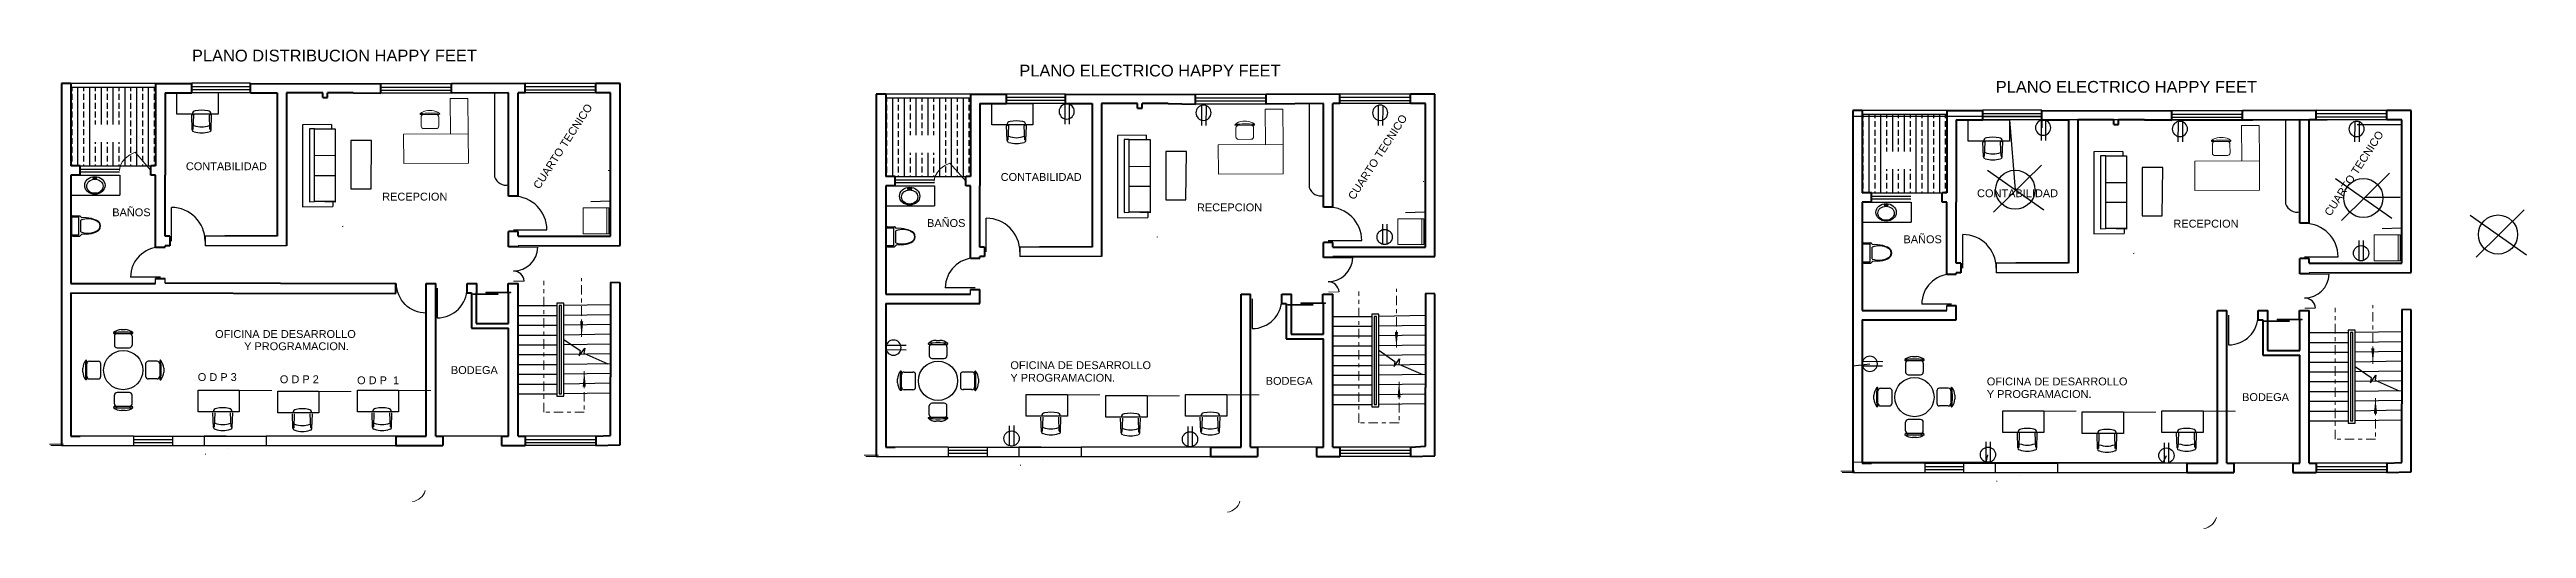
# Model space of a CAD drawing. Header units: millimetres. Extents: x 3344 to 6705, y 2111 to 4235.
# Drawn here: x 3344.2 to 3407.3, y 2110.5 to 2122.7 of the extents above; entities outside this region: 2.
import ezdxf

# ---------------------------------------------------------------- set-up
doc = ezdxf.new("R2010")
doc.units = ezdxf.units.MM
doc.linetypes.add('ACAD_ISO10W100', pattern=[18, 12, -3, 0, -3])
doc.layers.get('0').update_dxf_attribs({"true_color": 0x000000})
for name, color, linetype, lineweight in [('ARAPPLIANCE', 11, 'Continuous', 5), ('cOtAs 1', 254, 'Continuous', 5), ('DIM', 4, 'Continuous', 5), ('FURNITURE', 220, 'Continuous', 5), ('Muro1', 162, 'Continuous', 40), ('Puertas', 52, 'Continuous', 5), ('STAIR', 2, 'Continuous', 5), ('WINDOW', 2, 'Continuous', 5), ('Z', 91, 'Continuous', 5)]:
    doc.layers.add(name, color=color, linetype=linetype, lineweight=lineweight)
doc.styles.get("Standard").update_dxf_attribs({"font": 'arial.ttf'})

msp = doc.modelspace()

# ---------------------------------------------------------------- texts
for s, height, p in [('PLANO DISTRIBUCION HAPPY FEET', 0.3, (3347.832, 2122.43)), ('PLANO ELECTRICO HAPPY FEET', 0.3, (3368.926, 2122.047)), ('PLANO ELECTRICO HAPPY FEET', 0.3, (3393.819, 2121.633)), ('CONTABILIDAD', 0.2, (3347.677, 2119.657)), ('CONTABILIDAD', 0.2, (3368.45, 2119.383)), ('BAÑOS', 0.2, (3345.8, 2118.482)), ('RECEPCION', 0.2, (3352.682, 2118.882)), ('RECEPCION', 0.2, (3373.455, 2118.608)), ('CONTABILIDAD', 0.2, (3393.343, 2118.968)), ('BAÑOS', 0.2, (3366.573, 2118.208)), ('BAÑOS', 0.2, (3391.466, 2117.793)), ('RECEPCION', 0.2, (3398.348, 2118.193)), ('OFICINA DE DESARROLLO', 0.2, (3348.423, 2115.378)), ('Y PROGRAMACION.', 0.2, (3349.162, 2115.066)), ('O D P  1', 0.2, (3352.042, 2114.197)), ('BODEGA', 0.2, (3354.434, 2114.457)), ('Y PROGRAMACION.', 0.2, (3368.698, 2114.261)), ('OFICINA DE DESARROLLO', 0.2, (3368.698, 2114.582)), ('BODEGA', 0.2, (3375.207, 2114.182)), ('OFICINA DE DESARROLLO', 0.2, (3393.591, 2114.167)), ('Y PROGRAMACION.', 0.2, (3393.591, 2113.846)), ('BODEGA', 0.2, (3400.1, 2113.768))]:
    msp.add_text(s, height=height).set_placement(p)
for p in [(3356.686, 2119.157), (3377.459, 2118.883), (3402.352, 2118.468)]:
    msp.add_text('CUARTO TECNICO', height=0.2, rotation=57.07037).set_placement(p)
at = {"char_height": 0.2, "attachment_point": 1}
for s, insert in [('O D P 3', (3347.98, 2114.479)), ('O D P 2', (3350.073, 2114.423))]:
    msp.add_mtext(s, dxfattribs=dict(at, insert=insert))
at = {"layer": 'FURNITURE', "linetype": 'ByBlock', "text_generation_flag": 4, "width": 0.8, "flags": 9}
for tag, p in [('XSIZE', (3346.088, 2114.565)), ('YSIZE', (3346.088, 2114.565)), ('XSIZE', (3366.861, 2114.291)), ('YSIZE', (3366.861, 2114.291)), ('XSIZE', (3391.754, 2113.876)), ('YSIZE', (3391.754, 2113.876))]:
    msp.add_attdef(tag, p, '2063', height=0.000056, rotation=180, dxfattribs=at)

# ---------------------------------------------------------------- blocks, each defined once
blk = doc.blocks.new('*X4')
at = {"color": 0}
for p, q in [((12450, 19125), (12450, 19220)), ((12450, 18900), (12450, 19050)), ((12600, 17220), (12600, 19220)), ((12750, 19125), (12750, 19219)), ((12750, 18900), (12750, 19050)), ((12900, 17220), (12900, 19219)), ((13050, 19125), (13050, 19218)), ((13050, 18900), (13050, 19050)), ((13200, 18275), (13200, 19218)), ((13350, 19125), (13350, 19218)), ((13350, 18900), (13350, 19050)), ((13500, 18275), (13500, 19217)), ((13650, 19125), (13650, 19217)), ((13650, 18900), (13650, 19050)), ((13800, 17220), (13800, 19217)), ((13950, 19125), (13950, 19216)), ((13950, 18900), (13950, 19050)), ((14100, 17220), (14100, 19216)), ((14250, 19125), (14250, 19216)), ((14250, 18900), (14250, 19050)), ((14400, 17220), (14400, 19215)), ((14550, 19125), (14550, 19215)), ((14550, 18900), (14550, 19050)), ((12450, 18675), (12450, 18825)), ((12450, 18450), (12450, 18600)), ((12450, 18225), (12450, 18375)), ((12750, 18675), (12750, 18825)), ((12750, 18450), (12750, 18600)), ((12750, 18225), (12750, 18375)), ((13050, 18675), (13050, 18825)), ((13050, 18450), (13050, 18600)), ((13050, 18275), (13050, 18375)), ((13350, 18675), (13350, 18825)), ((13350, 18450), (13350, 18600)), ((13350, 18275), (13350, 18375)), ((13650, 18675), (13650, 18825)), ((13650, 18450), (13650, 18600)), ((13650, 18275), (13650, 18375)), ((13950, 18675), (13950, 18825)), ((13950, 18450), (13950, 18600)), ((13950, 18225), (13950, 18375)), ((14250, 18675), (14250, 18825)), ((14250, 18450), (14250, 18600)), ((14250, 18225), (14250, 18375)), ((14550, 18675), (14550, 18825)), ((14550, 18450), (14550, 18600)), ((14550, 18225), (14550, 18375)), ((12450, 18000), (12450, 18150)), ((12450, 17775), (12450, 17925)), ((12450, 17550), (12450, 17700)), ((12750, 18000), (12750, 18150)), ((12750, 17775), (12750, 17925)), ((12750, 17550), (12750, 17700)), ((13050, 17775), (13050, 17821)), ((13050, 17550), (13050, 17700)), ((13200, 17220), (13200, 17821)), ((13350, 17775), (13350, 17821)), ((13350, 17550), (13350, 17700)), ((13500, 17220), (13500, 17821)), ((13650, 17775), (13650, 17821)), ((13650, 17550), (13650, 17700)), ((13950, 18000), (13950, 18150)), ((13950, 17775), (13950, 17925)), ((13950, 17550), (13950, 17700)), ((14250, 18000), (14250, 18150)), ((14250, 17775), (14250, 17925)), ((14250, 17550), (14250, 17700)), ((14550, 18000), (14550, 18150)), ((14550, 17775), (14550, 17925)), ((14550, 17550), (14550, 17700)), ((12450, 17325), (12450, 17475)), ((12450, 17220), (12450, 17250)), ((12750, 17325), (12750, 17475)), ((12750, 17220), (12750, 17250)), ((13050, 17325), (13050, 17475)), ((13050, 17220), (13050, 17250)), ((13350, 17325), (13350, 17475)), ((13350, 17220), (13350, 17250)), ((13650, 17325), (13650, 17475)), ((13650, 17220), (13650, 17250)), ((13950, 17325), (13950, 17475)), ((13950, 17220), (13950, 17250)), ((14250, 17325), (14250, 17475)), ((14250, 17220), (14250, 17250)), ((14550, 17325), (14550, 17475)), ((14550, 17220), (14550, 17250))]:
    blk.add_line(p, q, dxfattribs=at)
blk = doc.blocks.new('_ARROW')
blk.add_solid([(0, 0), (-1, 0.1), (-1, -0.1)])
blk = doc.blocks.new('A1071DA')
for p, q in [((0, 0.5), (0, -0.5)), ((1, 0.5), (0, 0.5)), ((0.925, -0.5), (0.925, 0.5)), ((1, -0.5), (1, 0.5)), ((0, -0.5), (1, -0.5))]:
    blk.add_line(p, q)
blk = doc.blocks.new('escritorio')
at = {"linetype": 'ByBlock'}
for p, q in [((-0.847, 0.553), (0.203, 0.553)), ((-0.847, 0.003), (-0.847, 0.553)), ((0.203, 0.003), (-0.847, 0.003)), ((0.203, 0.553), (0.203, 0.003)), ((-0.458, -0.393), (-0.472, -0.019)), ((-0.431, -0.379), (-0.456, -0.379)), ((-0.43, -0.377), (-0.416, -0.019)), ((-0.006, -0.377), (-0.02, -0.019)), ((-0.005, -0.379), (0.024, -0.379)), ((0.022, -0.393), (0.036, -0.019))]:
    blk.add_line(p, q, dxfattribs=at)
for centre, major_axis, start_param, end_param in [((-0.381, -0.001), (0, 0.0893), -0.006186, 1.558304), ((-0.218, -0.907), (0, 1.013), -0.186759, 0.186759), ((-0.055, -0.001), (0, 0.0893), -1.558304, 0.006186), ((-0.416, -0.391), (0, 0.0483), 1.615134, 2.855011), ((-0.218, 0.406), (0, 0.727), 2.820125, 3.463061), ((-0.218, 0.363), (0, 0.836), 2.870627, 3.412559), ((-0.02, -0.391), (0, 0.0483), 3.428174, 4.668051)]:
    blk.add_ellipse(centre, major_axis=major_axis, ratio=0.862069, start_param=start_param, end_param=end_param, dxfattribs=at)
at = {"layer": 'FURNITURE', "linetype": 'ByBlock'}
for p, q in [((-0.411, -0.443), (-0.428, -0.437)), ((-0.025, -0.443), (-0.008, -0.437))]:
    blk.add_line(p, q, dxfattribs=at)
at = {"layer": 'WINDOW'}
blk.add_line((-0.471, 0.549), (1.029, 0.549), dxfattribs=at)
blk = doc.blocks.new('M_C36OAK')
for p, q in [((-1019, 1347), (-920, 1347)), ((-447, 1650), (-447, 750)), ((3, 1650), (-447, 1650)), ((3, 750), (3, 1650)), ((-1647, 750), (-1647, 0)), ((3, 750), (-1647, 750)), ((-1199, 1247), (-739, 1247)), ((-1194, 1180), (-1194, 955)), ((-1127, 887), (-812, 887)), ((-744, 1180), (-744, 955)), ((3, 0), (3, 750)), ((-1647, 0), (3, 0))]:
    blk.add_line(p, q)
for centre, radius, start, end in [((-1208, 1263), 10, 130.72654, 202.66999), ((-1009, 1032), 316, 91.76514, 130.72654), ((-969, -1431), 2713, 84.8023, 95.1977), ((-929, 1032), 316, 49.27346, 88.23486), ((-730, 1263), 10, 337.33001, 49.27346), ((-1199, 1267), 20, 202.66999, 270), ((-1127, 1180), 67.5, 90, 180), ((-1127, 955), 67.5, 180, 270), ((-812, 1180), 67.5, 0, 90), ((-812, 955), 67.5, 270, 0), ((-739, 1267), 20, 270, 337.33001)]:
    blk.add_arc(centre, radius, start, end)
at = {"width": 0.8, "flags": 9}
for tag in ['XSIZE', 'YSIZE']:
    blk.add_attdef(tag, (0, 0), '', height=0.5, dxfattribs=at)
blk = doc.blocks.new('espera')
at = {"layer": 'DIM', "xscale": -0.001, "yscale": 0.001, "zscale": 0.001, "rotation": 180}
blk.add_blockref('M_C36OAK', (1.127, 0.887), dxfattribs=at)
blk = doc.blocks.new('*X72')
at = {"color": 0}
for p, q in [((12450, 19125), (12450, 19220)), ((12450, 18900), (12450, 19050)), ((12600, 17220), (12600, 19220)), ((12750, 19125), (12750, 19219)), ((12750, 18900), (12750, 19050)), ((12900, 17220), (12900, 19219)), ((13050, 19125), (13050, 19218)), ((13050, 18900), (13050, 19050)), ((13200, 18275), (13200, 19218)), ((13350, 19125), (13350, 19218)), ((13350, 18900), (13350, 19050)), ((13500, 18275), (13500, 19217)), ((13650, 19125), (13650, 19217)), ((13650, 18900), (13650, 19050)), ((13800, 17220), (13800, 19217)), ((13950, 19125), (13950, 19216)), ((13950, 18900), (13950, 19050)), ((14100, 17220), (14100, 19216)), ((14250, 19125), (14250, 19216)), ((14250, 18900), (14250, 19050)), ((14400, 17220), (14400, 19215)), ((14550, 19125), (14550, 19215)), ((14550, 18900), (14550, 19050)), ((12450, 18675), (12450, 18825)), ((12450, 18450), (12450, 18600)), ((12450, 18225), (12450, 18375)), ((12750, 18675), (12750, 18825)), ((12750, 18450), (12750, 18600)), ((12750, 18225), (12750, 18375)), ((13050, 18675), (13050, 18825)), ((13050, 18450), (13050, 18600)), ((13050, 18275), (13050, 18375)), ((13350, 18675), (13350, 18825)), ((13350, 18450), (13350, 18600)), ((13350, 18275), (13350, 18375)), ((13650, 18675), (13650, 18825)), ((13650, 18450), (13650, 18600)), ((13650, 18275), (13650, 18375)), ((13950, 18675), (13950, 18825)), ((13950, 18450), (13950, 18600)), ((13950, 18225), (13950, 18375)), ((14250, 18675), (14250, 18825)), ((14250, 18450), (14250, 18600)), ((14250, 18225), (14250, 18375)), ((14550, 18675), (14550, 18825)), ((14550, 18450), (14550, 18600)), ((14550, 18225), (14550, 18375)), ((12450, 18000), (12450, 18150)), ((12450, 17775), (12450, 17925)), ((12450, 17550), (12450, 17700)), ((12750, 18000), (12750, 18150)), ((12750, 17775), (12750, 17925)), ((12750, 17550), (12750, 17700)), ((13050, 17775), (13050, 17821)), ((13050, 17550), (13050, 17700)), ((13200, 17220), (13200, 17821)), ((13350, 17775), (13350, 17821)), ((13350, 17550), (13350, 17700)), ((13500, 17220), (13500, 17821)), ((13650, 17775), (13650, 17821)), ((13650, 17550), (13650, 17700)), ((13950, 18000), (13950, 18150)), ((13950, 17775), (13950, 17925)), ((13950, 17550), (13950, 17700)), ((14250, 18000), (14250, 18150)), ((14250, 17775), (14250, 17925)), ((14250, 17550), (14250, 17700)), ((14550, 18000), (14550, 18150)), ((14550, 17775), (14550, 17925)), ((14550, 17550), (14550, 17700)), ((12450, 17325), (12450, 17475)), ((12450, 17220), (12450, 17250)), ((12750, 17325), (12750, 17475)), ((12750, 17220), (12750, 17250)), ((13050, 17325), (13050, 17475)), ((13050, 17220), (13050, 17250)), ((13350, 17325), (13350, 17475)), ((13350, 17220), (13350, 17250)), ((13650, 17325), (13650, 17475)), ((13650, 17220), (13650, 17250)), ((13950, 17325), (13950, 17475)), ((13950, 17220), (13950, 17250)), ((14250, 17325), (14250, 17475)), ((14250, 17220), (14250, 17250)), ((14550, 17325), (14550, 17475)), ((14550, 17220), (14550, 17250))]:
    blk.add_line(p, q, dxfattribs=at)
blk = doc.blocks.new('Puerta')
at = {"linetype": 'ByBlock'}
blk.add_line((0, 0), (0, -0.76), dxfattribs=at)
blk.add_arc((0, 0), 0.76, 270, 0, dxfattribs=at)
blk = doc.blocks.new('Tomas')
for p, q in [((-0.05, -0.189), (-0.05, 0.324)), ((0.064, -0.183), (0.064, 0.327))]:
    blk.add_line(p, q)
blk.add_circle((0, 0), 0.194)
blk = doc.blocks.new('*X78')
at = {"color": 0}
for p, q in [((12450, 19125), (12450, 19220)), ((12450, 18900), (12450, 19050)), ((12600, 17220), (12600, 19220)), ((12750, 19125), (12750, 19219)), ((12750, 18900), (12750, 19050)), ((12900, 17220), (12900, 19219)), ((13050, 19125), (13050, 19218)), ((13050, 18900), (13050, 19050)), ((13200, 18275), (13200, 19218)), ((13350, 19125), (13350, 19218)), ((13350, 18900), (13350, 19050)), ((13500, 18275), (13500, 19217)), ((13650, 19125), (13650, 19217)), ((13650, 18900), (13650, 19050)), ((13800, 17220), (13800, 19217)), ((13950, 19125), (13950, 19216)), ((13950, 18900), (13950, 19050)), ((14100, 17220), (14100, 19216)), ((14250, 19125), (14250, 19216)), ((14250, 18900), (14250, 19050)), ((14400, 17220), (14400, 19215)), ((14550, 19125), (14550, 19215)), ((14550, 18900), (14550, 19050)), ((12450, 18675), (12450, 18825)), ((12450, 18450), (12450, 18600)), ((12450, 18225), (12450, 18375)), ((12750, 18675), (12750, 18825)), ((12750, 18450), (12750, 18600)), ((12750, 18225), (12750, 18375)), ((13050, 18675), (13050, 18825)), ((13050, 18450), (13050, 18600)), ((13050, 18275), (13050, 18375)), ((13350, 18675), (13350, 18825)), ((13350, 18450), (13350, 18600)), ((13350, 18275), (13350, 18375)), ((13650, 18675), (13650, 18825)), ((13650, 18450), (13650, 18600)), ((13650, 18275), (13650, 18375)), ((13950, 18675), (13950, 18825)), ((13950, 18450), (13950, 18600)), ((13950, 18225), (13950, 18375)), ((14250, 18675), (14250, 18825)), ((14250, 18450), (14250, 18600)), ((14250, 18225), (14250, 18375)), ((14550, 18675), (14550, 18825)), ((14550, 18450), (14550, 18600)), ((14550, 18225), (14550, 18375)), ((12450, 18000), (12450, 18150)), ((12450, 17775), (12450, 17925)), ((12450, 17550), (12450, 17700)), ((12750, 18000), (12750, 18150)), ((12750, 17775), (12750, 17925)), ((12750, 17550), (12750, 17700)), ((13050, 17775), (13050, 17821)), ((13050, 17550), (13050, 17700)), ((13200, 17220), (13200, 17821)), ((13350, 17775), (13350, 17821)), ((13350, 17550), (13350, 17700)), ((13500, 17220), (13500, 17821)), ((13650, 17775), (13650, 17821)), ((13650, 17550), (13650, 17700)), ((13950, 18000), (13950, 18150)), ((13950, 17775), (13950, 17925)), ((13950, 17550), (13950, 17700)), ((14250, 18000), (14250, 18150)), ((14250, 17775), (14250, 17925)), ((14250, 17550), (14250, 17700)), ((14550, 18000), (14550, 18150)), ((14550, 17775), (14550, 17925)), ((14550, 17550), (14550, 17700)), ((12450, 17325), (12450, 17475)), ((12450, 17220), (12450, 17250)), ((12750, 17325), (12750, 17475)), ((12750, 17220), (12750, 17250)), ((13050, 17325), (13050, 17475)), ((13050, 17220), (13050, 17250)), ((13350, 17325), (13350, 17475)), ((13350, 17220), (13350, 17250)), ((13650, 17325), (13650, 17475)), ((13650, 17220), (13650, 17250)), ((13950, 17325), (13950, 17475)), ((13950, 17220), (13950, 17250)), ((14250, 17325), (14250, 17475)), ((14250, 17220), (14250, 17250)), ((14550, 17325), (14550, 17475)), ((14550, 17220), (14550, 17250))]:
    blk.add_line(p, q, dxfattribs=at)
blk = doc.blocks.new('*X10')
at = {"color": 0}
for p, q in [((152744, -208800), (152775, -208800)), ((152850, -208950), (152925, -208950)), ((152888, -208688), (152888, -208659)), ((152888, -208988), (152888, -208912)), ((153000, -208800), (153075, -208800)), ((153038, -208838), (153038, -208762)), ((153150, -208950), (153225, -208950)), ((153188, -208688), (153188, -208659)), ((153188, -208988), (153188, -208912)), ((153300, -208800), (153375, -208800)), ((153338, -208838), (153338, -208762)), ((153450, -208950), (153525, -208950)), ((153488, -208688), (153488, -208659)), ((153488, -208988), (153488, -208912)), ((153600, -208800), (153675, -208800)), ((153638, -208838), (153638, -208762)), ((153750, -208950), (153825, -208950)), ((153788, -208688), (153788, -208659)), ((153788, -208988), (153788, -208912)), ((153900, -208800), (153975, -208800)), ((153938, -208838), (153938, -208762)), ((154050, -208950), (154125, -208950)), ((154088, -208688), (154088, -208659)), ((154088, -208988), (154088, -208912)), ((154200, -208800), (154275, -208800)), ((154238, -208838), (154238, -208762)), ((154350, -208950), (154358, -208950)), ((152744, -209100), (152775, -209100)), ((152744, -209400), (152775, -209400)), ((152850, -209250), (152925, -209250)), ((152850, -209550), (152925, -209550)), ((152888, -209288), (152888, -209212)), ((152888, -209588), (152888, -209512)), ((153000, -209100), (153075, -209100)), ((153000, -209400), (153075, -209400)), ((153038, -209138), (153038, -209062)), ((153038, -209438), (153038, -209362)), ((153150, -209250), (153225, -209250)), ((153150, -209550), (153225, -209550)), ((153188, -209288), (153188, -209212)), ((153188, -209588), (153188, -209512)), ((153300, -209100), (153375, -209100)), ((153300, -209400), (153375, -209400)), ((153338, -209138), (153338, -209062)), ((153338, -209438), (153338, -209362)), ((153450, -209250), (153525, -209250)), ((153450, -209550), (153525, -209550)), ((153488, -209288), (153488, -209212)), ((153488, -209588), (153488, -209512)), ((153600, -209100), (153675, -209100)), ((153600, -209400), (153675, -209400)), ((153638, -209138), (153638, -209062)), ((153638, -209438), (153638, -209362)), ((153750, -209250), (153758, -209250)), ((153750, -209550), (153758, -209550)), ((154208, -209100), (154275, -209100)), ((154208, -209400), (154275, -209400)), ((154238, -209138), (154238, -209062)), ((154238, -209438), (154238, -209362)), ((154350, -209250), (154358, -209250)), ((154350, -209550), (154358, -209550)), ((152744, -209700), (152775, -209700)), ((152744, -210000), (152775, -210000)), ((152850, -209850), (152925, -209850)), ((152850, -210150), (152925, -210150)), ((152888, -209888), (152888, -209812)), ((152888, -210188), (152888, -210112)), ((153000, -209700), (153075, -209700)), ((153000, -210000), (153075, -210000)), ((153038, -209738), (153038, -209662)), ((153038, -210038), (153038, -209962)), ((153038, -210338), (153038, -210262)), ((153150, -209850), (153225, -209850)), ((153150, -210150), (153225, -210150)), ((153188, -209888), (153188, -209812)), ((153188, -210188), (153188, -210112)), ((153300, -209700), (153375, -209700)), ((153300, -210000), (153375, -210000)), ((153338, -209738), (153338, -209662)), ((153338, -210038), (153338, -209962)), ((153338, -210338), (153338, -210262)), ((153450, -209850), (153525, -209850)), ((153450, -210150), (153525, -210150)), ((153488, -209888), (153488, -209812)), ((153488, -210188), (153488, -210112)), ((153600, -209700), (153675, -209700)), ((153600, -210000), (153675, -210000)), ((153638, -209738), (153638, -209662)), ((153638, -210038), (153638, -209962)), ((153638, -210338), (153638, -210262)), ((153750, -209850), (153758, -209850)), ((153750, -210150), (153758, -210150)), ((153938, -210338), (153938, -210262)), ((154208, -209700), (154275, -209700)), ((154208, -210000), (154275, -210000)), ((154238, -209738), (154238, -209662)), ((154238, -210038), (154238, -209962)), ((154238, -210338), (154238, -210262)), ((154350, -209850), (154358, -209850)), ((154350, -210150), (154358, -210150)), ((152744, -210300), (152775, -210300)), ((152744, -210600), (152775, -210600)), ((152850, -210450), (152925, -210450)), ((152850, -210750), (152925, -210750)), ((152888, -210488), (152888, -210412)), ((152888, -210788), (152888, -210712)), ((153000, -210300), (153075, -210300)), ((153000, -210600), (153075, -210600)), ((153038, -210638), (153038, -210562)), ((153150, -210450), (153225, -210450)), ((153150, -210750), (153225, -210750)), ((153188, -210488), (153188, -210412)), ((153188, -210788), (153188, -210712)), ((153300, -210300), (153375, -210300)), ((153300, -210600), (153375, -210600)), ((153338, -210638), (153338, -210562)), ((153450, -210450), (153525, -210450)), ((153450, -210750), (153525, -210750)), ((153488, -210488), (153488, -210412)), ((153488, -210788), (153488, -210712)), ((153600, -210300), (153675, -210300)), ((153600, -210600), (153675, -210600)), ((153638, -210638), (153638, -210562)), ((153750, -210450), (153825, -210450)), ((153750, -210750), (153825, -210750)), ((153788, -210488), (153788, -210412)), ((153788, -210788), (153788, -210712)), ((153900, -210300), (153975, -210300)), ((153900, -210600), (153975, -210600)), ((153938, -210638), (153938, -210562)), ((154050, -210450), (154125, -210450)), ((154050, -210750), (154125, -210750)), ((154088, -210488), (154088, -210412)), ((154088, -210788), (154088, -210712)), ((154200, -210300), (154275, -210300)), ((154200, -210600), (154275, -210600)), ((154238, -210638), (154238, -210562)), ((154350, -210450), (154358, -210450)), ((154350, -210750), (154358, -210750))]:
    blk.add_line(p, q, dxfattribs=at)

# ---------------------------------------------------------------- linework, layer by layer
for p, q in [((3346.906, 2121.87), (3344.746, 2121.87)), ((3346.906, 2121.77), (3344.746, 2121.77)), ((3355.544, 2121.633), (3355.544, 2119.491)), ((3367.679, 2121.595), (3365.519, 2121.595)), ((3367.679, 2121.495), (3365.519, 2121.495)), ((3376.317, 2121.359), (3376.317, 2119.216)), ((3392.572, 2121.181), (3390.412, 2121.181)), ((3351.39, 2120.823), (3350.654, 2120.816)), ((3350.654, 2120.816), (3350.654, 2118.719)), ((3350.957, 2120.714), (3350.825, 2120.714)), ((3350.825, 2120.714), (3350.825, 2118.853)), ((3350.957, 2118.857), (3350.957, 2120.714)), ((3350.957, 2120.714), (3351.486, 2120.714)), ((3351.39, 2120.823), (3351.39, 2120.714)), ((3351.486, 2120.714), (3351.486, 2118.841)), ((3372.163, 2120.549), (3371.427, 2120.542)), ((3371.427, 2120.542), (3371.427, 2118.445)), ((3372.163, 2120.549), (3372.163, 2120.44)), ((3392.572, 2121.081), (3390.412, 2121.081)), ((3401.21, 2120.944), (3401.21, 2118.802)), ((3351.486, 2120.027), (3350.957, 2120.019)), ((3351.885, 2120.41), (3351.885, 2119.178)), ((3352.413, 2120.41), (3351.885, 2120.41)), ((3352.397, 2119.178), (3352.413, 2120.41)), ((3371.73, 2120.44), (3371.598, 2120.44)), ((3371.598, 2120.44), (3371.598, 2118.579)), ((3371.73, 2118.583), (3371.73, 2120.44)), ((3371.73, 2120.44), (3372.259, 2120.44)), ((3372.259, 2120.44), (3372.259, 2118.567)), ((3372.658, 2120.136), (3372.658, 2118.903)), ((3373.186, 2120.136), (3372.658, 2120.136)), ((3373.17, 2118.903), (3373.186, 2120.136)), ((3397.056, 2120.134), (3396.321, 2120.127)), ((3396.321, 2120.127), (3396.321, 2118.03)), ((3396.623, 2120.025), (3396.491, 2120.025)), ((3396.491, 2120.025), (3396.491, 2118.164)), ((3396.623, 2118.168), (3396.623, 2120.025)), ((3396.623, 2120.025), (3397.152, 2120.025)), ((3397.056, 2120.134), (3397.056, 2120.025)), ((3397.152, 2120.025), (3397.152, 2118.152)), ((3345.994, 2119.533), (3345.994, 2119.023)), ((3351.486, 2119.516), (3350.957, 2119.516)), ((3366.767, 2119.258), (3366.767, 2118.749)), ((3372.259, 2119.752), (3371.73, 2119.745)), ((3397.152, 2119.338), (3396.623, 2119.33)), ((3397.551, 2119.721), (3397.551, 2118.489)), ((3398.079, 2119.721), (3397.551, 2119.721)), ((3398.063, 2118.489), (3398.079, 2119.721)), ((3350.654, 2118.719), (3351.426, 2118.727)), ((3350.825, 2118.853), (3350.957, 2118.857)), ((3351.486, 2118.865), (3350.957, 2118.857)), ((3351.486, 2118.841), (3350.957, 2118.857)), ((3351.092, 2118.922), (3351.092, 2118.922)), ((3351.426, 2118.836), (3351.426, 2118.727)), ((3351.885, 2119.178), (3352.397, 2119.178)), ((3358.002, 2118.855), (3358.491, 2118.872)), ((3372.259, 2119.242), (3371.73, 2119.242)), ((3371.865, 2118.647), (3371.865, 2118.647)), ((3372.658, 2118.903), (3373.17, 2118.903)), ((3391.66, 2118.844), (3391.66, 2118.334)), ((3397.152, 2118.828), (3396.623, 2118.828)), ((3371.427, 2118.445), (3372.199, 2118.452)), ((3371.598, 2118.579), (3371.73, 2118.583)), ((3372.259, 2118.59), (3371.73, 2118.583)), ((3372.259, 2118.567), (3371.73, 2118.583)), ((3372.199, 2118.562), (3372.199, 2118.452)), ((3378.775, 2118.581), (3379.264, 2118.598)), ((3396.321, 2118.03), (3397.092, 2118.038)), ((3396.491, 2118.164), (3396.623, 2118.168)), ((3397.152, 2118.176), (3396.623, 2118.168)), ((3397.152, 2118.152), (3396.623, 2118.168)), ((3396.758, 2118.233), (3396.758, 2118.233)), ((3397.092, 2118.147), (3397.092, 2118.038)), ((3397.551, 2118.489), (3398.063, 2118.489)), ((3403.668, 2118.166), (3404.157, 2118.183)), ((3347.151, 2116.772), (3347.146, 2116.89)), ((3356.146, 2116.202), (3357.136, 2116.202)), ((3357.316, 2116.262), (3357.136, 2116.262)), ((3357.136, 2116.262), (3357.136, 2113.892)), ((3357.256, 2116.202), (3357.196, 2116.202)), ((3357.196, 2116.202), (3357.196, 2113.952)), ((3357.256, 2113.952), (3357.256, 2116.202)), ((3357.316, 2113.892), (3357.316, 2116.262)), ((3358.506, 2116.221), (3357.316, 2116.202)), ((3356.146, 2115.952), (3357.136, 2115.952)), ((3356.146, 2115.702), (3357.136, 2115.702)), ((3358.506, 2115.971), (3357.316, 2115.952)), ((3358.506, 2115.721), (3357.316, 2115.702)), ((3358.506, 2115.471), (3357.316, 2115.452)), ((3376.919, 2115.928), (3377.909, 2115.928)), ((3376.919, 2115.678), (3377.909, 2115.678)), ((3378.089, 2115.988), (3377.909, 2115.988)), ((3377.909, 2115.988), (3377.909, 2113.618)), ((3378.029, 2115.928), (3377.969, 2115.928)), ((3377.969, 2115.928), (3377.969, 2113.678)), ((3378.029, 2113.678), (3378.029, 2115.928)), ((3378.089, 2113.618), (3378.089, 2115.988)), ((3379.28, 2115.946), (3378.089, 2115.928)), ((3379.28, 2115.696), (3378.089, 2115.678)), ((3401.812, 2115.513), (3402.802, 2115.513)), ((3402.982, 2115.573), (3402.802, 2115.573)), ((3402.802, 2115.573), (3402.802, 2113.203)), ((3402.922, 2115.513), (3402.862, 2115.513)), ((3402.862, 2115.513), (3402.862, 2113.263)), ((3402.922, 2113.263), (3402.922, 2115.513)), ((3402.982, 2113.203), (3402.982, 2115.573)), ((3404.173, 2115.532), (3402.982, 2115.513)), ((3356.146, 2115.452), (3357.136, 2115.452)), ((3356.146, 2115.202), (3357.136, 2115.202)), ((3356.146, 2114.952), (3357.136, 2114.952)), ((3357.316, 2115.338), (3357.727, 2115.054)), ((3358.506, 2115.221), (3357.316, 2115.202)), ((3358.506, 2114.971), (3357.316, 2114.952)), ((3357.708, 2114.921), (3357.845, 2115.119)), ((3357.727, 2115.054), (3357.708, 2114.921)), ((3357.845, 2115.119), (3357.826, 2114.986)), ((3357.826, 2114.986), (3358.437, 2114.721)), ((3376.919, 2115.428), (3377.909, 2115.428)), ((3376.919, 2115.178), (3377.909, 2115.178)), ((3376.919, 2114.928), (3377.909, 2114.928)), ((3379.28, 2115.446), (3378.089, 2115.428)), ((3379.28, 2115.196), (3378.089, 2115.178)), ((3378.089, 2115.064), (3378.5, 2114.78)), ((3379.28, 2114.946), (3378.089, 2114.928)), ((3378.481, 2114.647), (3378.618, 2114.844)), ((3378.618, 2114.844), (3378.599, 2114.711)), ((3401.812, 2115.263), (3402.802, 2115.263)), ((3401.812, 2115.013), (3402.802, 2115.013)), ((3404.173, 2115.282), (3402.982, 2115.263)), ((3404.173, 2115.032), (3402.982, 2115.013)), ((3356.146, 2114.702), (3357.136, 2114.702)), ((3356.146, 2114.452), (3357.136, 2114.452)), ((3358.506, 2114.721), (3357.316, 2114.702)), ((3358.506, 2114.471), (3357.316, 2114.452)), ((3358.506, 2114.221), (3357.316, 2114.202)), ((3376.919, 2114.678), (3377.909, 2114.678)), ((3376.919, 2114.428), (3377.909, 2114.428)), ((3379.28, 2114.696), (3378.089, 2114.678)), ((3379.28, 2114.446), (3378.089, 2114.428)), ((3378.5, 2114.78), (3378.481, 2114.647)), ((3378.599, 2114.711), (3379.21, 2114.446)), ((3401.812, 2114.763), (3402.802, 2114.763)), ((3401.812, 2114.513), (3402.802, 2114.513)), ((3401.812, 2114.263), (3402.802, 2114.263)), ((3404.173, 2114.782), (3402.982, 2114.763)), ((3402.982, 2114.649), (3403.393, 2114.365)), ((3404.173, 2114.532), (3402.982, 2114.513)), ((3404.173, 2114.282), (3402.982, 2114.263)), ((3403.374, 2114.232), (3403.511, 2114.43)), ((3403.393, 2114.365), (3403.374, 2114.232)), ((3403.511, 2114.43), (3403.492, 2114.297)), ((3403.492, 2114.297), (3404.103, 2114.032)), ((3356.146, 2114.202), (3357.136, 2114.202)), ((3356.146, 2113.952), (3357.136, 2113.952)), ((3357.136, 2113.892), (3357.316, 2113.892)), ((3357.196, 2113.952), (3357.256, 2113.952)), ((3358.506, 2113.971), (3357.316, 2113.952)), ((3376.919, 2114.178), (3377.909, 2114.178)), ((3376.919, 2113.928), (3377.909, 2113.928)), ((3376.919, 2113.678), (3377.909, 2113.678)), ((3377.909, 2113.618), (3378.089, 2113.618)), ((3377.969, 2113.678), (3378.029, 2113.678)), ((3379.28, 2114.196), (3378.089, 2114.178)), ((3379.28, 2113.946), (3378.089, 2113.928)), ((3379.28, 2113.696), (3378.089, 2113.678)), ((3401.812, 2114.013), (3402.802, 2114.013)), ((3401.812, 2113.763), (3402.802, 2113.763)), ((3404.173, 2114.032), (3402.982, 2114.013)), ((3404.173, 2113.782), (3402.982, 2113.763)), ((3401.812, 2113.513), (3402.802, 2113.513)), ((3401.812, 2113.263), (3402.802, 2113.263)), ((3402.802, 2113.203), (3402.982, 2113.203)), ((3402.862, 2113.263), (3402.922, 2113.263)), ((3404.173, 2113.532), (3402.982, 2113.513)), ((3404.173, 2113.282), (3402.982, 2113.263)), ((3347.342, 2112.87), (3348.141, 2112.87)), ((3348.141, 2112.87), (3349.726, 2112.87)), ((3353.026, 2112.87), (3349.726, 2112.87)), ((3349.726, 2112.63), (3353.026, 2112.63)), ((3368.115, 2112.595), (3368.914, 2112.595)), ((3368.914, 2112.595), (3370.499, 2112.595)), ((3373.799, 2112.595), (3370.499, 2112.595)), ((3370.499, 2112.355), (3373.799, 2112.355)), ((3393.009, 2112.181), (3393.807, 2112.181)), ((3393.807, 2112.181), (3395.392, 2112.181)), ((3398.692, 2112.181), (3395.392, 2112.181)), ((3395.392, 2111.941), (3398.692, 2111.941))]:
    msp.add_line(p, q)
at = {"linetype": 'ByBlock'}
for p, q in [((3349.326, 2121.874), (3347.826, 2121.874)), ((3347.826, 2121.794), (3349.326, 2121.794)), ((3354.445, 2121.858), (3352.645, 2121.858)), ((3358.126, 2121.87), (3356.326, 2121.87)), ((3356.326, 2121.79), (3358.126, 2121.79)), ((3347.826, 2121.714), (3349.326, 2121.714)), ((3349.326, 2121.63), (3347.826, 2121.634)), ((3352.645, 2121.778), (3354.445, 2121.778)), ((3352.645, 2121.698), (3354.445, 2121.698)), ((3354.445, 2121.618), (3352.645, 2121.618)), ((3356.326, 2121.71), (3358.126, 2121.71)), ((3358.126, 2121.63), (3356.326, 2121.63)), ((3370.099, 2121.599), (3368.599, 2121.599)), ((3368.599, 2121.519), (3370.099, 2121.519)), ((3368.599, 2121.439), (3370.099, 2121.439)), ((3370.099, 2121.355), (3368.599, 2121.359)), ((3375.218, 2121.583), (3373.418, 2121.583)), ((3373.418, 2121.503), (3375.218, 2121.503)), ((3373.418, 2121.423), (3375.218, 2121.423)), ((3375.218, 2121.343), (3373.418, 2121.343)), ((3378.899, 2121.595), (3377.099, 2121.595)), ((3377.099, 2121.515), (3378.899, 2121.515)), ((3377.099, 2121.435), (3378.899, 2121.435)), ((3378.899, 2121.355), (3377.099, 2121.355)), ((3394.992, 2121.185), (3393.492, 2121.185)), ((3400.111, 2121.169), (3398.311, 2121.169)), ((3403.792, 2121.181), (3401.992, 2121.181)), ((3347.845, 2121.081), (3347.862, 2121.081)), ((3348.314, 2121.081), (3348.297, 2121.081)), ((3368.618, 2120.807), (3368.635, 2120.807)), ((3369.087, 2120.807), (3369.07, 2120.807)), ((3393.492, 2121.105), (3394.992, 2121.105)), ((3393.492, 2121.025), (3394.992, 2121.025)), ((3394.992, 2120.941), (3393.492, 2120.945)), ((3398.311, 2121.089), (3400.111, 2121.089)), ((3398.311, 2121.009), (3400.111, 2121.009)), ((3400.111, 2120.929), (3398.311, 2120.929)), ((3401.992, 2121.101), (3403.792, 2121.101)), ((3401.992, 2121.021), (3403.792, 2121.021)), ((3403.792, 2120.941), (3401.992, 2120.941)), ((3393.511, 2120.392), (3393.528, 2120.392)), ((3393.98, 2120.392), (3393.963, 2120.392)), ((3344.986, 2119.77), (3345.987, 2119.77)), ((3344.986, 2119.686), (3345.987, 2119.686)), ((3344.986, 2119.614), (3345.987, 2119.614)), ((3344.986, 2119.53), (3345.987, 2119.53)), ((3345.409, 2119.472), (3345.305, 2119.472)), ((3345.305, 2119.449), (3345.409, 2119.449)), ((3365.759, 2119.495), (3366.76, 2119.495)), ((3365.759, 2119.411), (3366.76, 2119.411)), ((3365.759, 2119.339), (3366.76, 2119.339)), ((3344.742, 2119.023), (3345.994, 2119.023)), ((3347.311, 2117.85), (3347.311, 2118.705)), ((3365.515, 2118.749), (3366.767, 2118.749)), ((3365.759, 2119.255), (3366.76, 2119.255)), ((3366.182, 2119.198), (3366.078, 2119.198)), ((3366.078, 2119.175), (3366.182, 2119.175)), ((3390.652, 2119.081), (3391.653, 2119.081)), ((3390.652, 2118.997), (3391.653, 2118.997)), ((3390.652, 2118.925), (3391.653, 2118.925)), ((3390.652, 2118.841), (3391.653, 2118.841)), ((3391.075, 2118.783), (3390.971, 2118.783)), ((3390.971, 2118.761), (3391.075, 2118.761)), ((3344.767, 2118.001), (3344.767, 2118.464)), ((3344.767, 2118.463), (3344.942, 2118.463)), ((3344.942, 2118.003), (3344.767, 2118.003)), ((3344.793, 2118.49), (3344.97, 2118.49)), ((3344.942, 2118.463), (3344.942, 2118.003)), ((3344.979, 2118.485), (3345.005, 2118.455)), ((3344.979, 2117.98), (3345.005, 2118.011)), ((3345.002, 2118.08), (3345.002, 2118.385)), ((3345.142, 2118.441), (3345.014, 2118.45)), ((3345.142, 2118.025), (3345.014, 2118.015)), ((3356.026, 2118.135), (3356.881, 2118.135)), ((3365.54, 2117.727), (3365.54, 2118.19)), ((3365.54, 2118.188), (3365.715, 2118.188)), ((3365.566, 2118.215), (3365.743, 2118.215)), ((3365.715, 2118.188), (3365.715, 2117.728)), ((3365.753, 2118.211), (3365.778, 2118.18)), ((3365.775, 2117.806), (3365.775, 2118.111)), ((3365.915, 2118.166), (3365.787, 2118.176)), ((3368.084, 2117.575), (3368.084, 2118.43)), ((3390.408, 2118.334), (3391.66, 2118.334)), ((3392.977, 2117.161), (3392.977, 2118.016)), ((3344.793, 2117.976), (3344.97, 2117.976)), ((3349.116, 2117.978), (3348.666, 2117.978)), ((3350.016, 2117.978), (3349.116, 2117.978)), ((3365.715, 2117.728), (3365.54, 2117.728)), ((3365.566, 2117.701), (3365.743, 2117.701)), ((3365.753, 2117.706), (3365.778, 2117.736)), ((3365.915, 2117.75), (3365.787, 2117.741)), ((3369.889, 2117.703), (3369.439, 2117.703)), ((3370.789, 2117.703), (3369.889, 2117.703)), ((3376.799, 2117.86), (3377.654, 2117.86)), ((3390.434, 2117.312), (3390.434, 2117.776)), ((3390.434, 2117.774), (3390.608, 2117.774)), ((3390.459, 2117.801), (3390.636, 2117.801)), ((3390.608, 2117.774), (3390.608, 2117.314)), ((3390.646, 2117.796), (3390.671, 2117.766)), ((3390.668, 2117.391), (3390.668, 2117.696)), ((3390.808, 2117.752), (3390.68, 2117.761)), ((3401.692, 2117.446), (3402.547, 2117.446)), ((3347.026, 2116.93), (3346.266, 2116.93)), ((3390.608, 2117.314), (3390.434, 2117.314)), ((3390.459, 2117.287), (3390.636, 2117.287)), ((3390.646, 2117.291), (3390.671, 2117.322)), ((3390.808, 2117.336), (3390.68, 2117.326)), ((3394.782, 2117.289), (3394.332, 2117.289)), ((3395.682, 2117.289), (3394.782, 2117.289)), ((3355.326, 2116.545), (3355.961, 2116.545)), ((3355.961, 2116.526), (3355.326, 2116.526)), ((3367.799, 2116.655), (3367.039, 2116.655)), ((3374.859, 2116.375), (3374.859, 2115.615)), ((3376.099, 2116.271), (3376.734, 2116.271)), ((3376.734, 2116.252), (3376.099, 2116.252)), ((3392.692, 2116.241), (3391.932, 2116.241)), ((3345.85, 2115.489), (3346.31, 2115.489)), ((3346.031, 2115.589), (3346.13, 2115.589)), ((3399.752, 2115.961), (3399.752, 2115.201)), ((3400.992, 2115.856), (3401.627, 2115.856)), ((3401.627, 2115.837), (3400.992, 2115.837)), ((3345.855, 2115.421), (3345.855, 2115.196)), ((3345.923, 2115.129), (3346.238, 2115.129)), ((3346.305, 2115.421), (3346.305, 2115.196)), ((3366.623, 2115.214), (3367.083, 2115.214)), ((3366.628, 2115.147), (3366.628, 2114.922)), ((3366.696, 2114.854), (3367.011, 2114.854)), ((3366.804, 2115.314), (3366.903, 2115.314)), ((3367.078, 2115.147), (3367.078, 2114.922)), ((3391.697, 2114.9), (3391.796, 2114.9)), ((3345.049, 2114.508), (3345.049, 2114.607)), ((3345.149, 2114.327), (3345.149, 2114.787)), ((3345.216, 2114.782), (3345.441, 2114.782)), ((3345.216, 2114.332), (3345.441, 2114.332)), ((3345.509, 2114.4), (3345.509, 2114.715)), ((3346.651, 2114.715), (3346.651, 2114.4)), ((3346.944, 2114.782), (3346.719, 2114.782)), ((3346.944, 2114.332), (3346.719, 2114.332)), ((3347.011, 2114.787), (3347.011, 2114.327)), ((3347.111, 2114.607), (3347.111, 2114.508)), ((3365.822, 2114.233), (3365.822, 2114.332)), ((3365.922, 2114.053), (3365.922, 2114.513)), ((3365.989, 2114.508), (3366.214, 2114.508)), ((3366.282, 2114.125), (3366.282, 2114.44)), ((3367.425, 2114.44), (3367.425, 2114.125)), ((3367.717, 2114.508), (3367.492, 2114.508)), ((3367.785, 2114.513), (3367.785, 2114.053)), ((3367.885, 2114.332), (3367.885, 2114.233)), ((3391.516, 2114.8), (3391.976, 2114.8)), ((3391.521, 2114.732), (3391.521, 2114.507)), ((3391.589, 2114.44), (3391.904, 2114.44)), ((3391.971, 2114.732), (3391.971, 2114.507)), ((3346.31, 2113.626), (3345.85, 2113.626)), ((3345.855, 2113.693), (3345.855, 2113.918)), ((3346.238, 2113.986), (3345.923, 2113.986)), ((3346.305, 2113.693), (3346.305, 2113.918)), ((3365.989, 2114.058), (3366.214, 2114.058)), ((3366.628, 2113.419), (3366.628, 2113.644)), ((3367.011, 2113.712), (3366.696, 2113.712)), ((3367.078, 2113.419), (3367.078, 2113.644)), ((3367.717, 2114.058), (3367.492, 2114.058)), ((3390.715, 2113.819), (3390.715, 2113.918)), ((3390.815, 2113.638), (3390.815, 2114.098)), ((3390.882, 2114.093), (3391.107, 2114.093)), ((3390.882, 2113.643), (3391.107, 2113.643)), ((3391.175, 2113.711), (3391.175, 2114.026)), ((3392.318, 2114.026), (3392.318, 2113.711)), ((3392.61, 2114.093), (3392.385, 2114.093)), ((3392.61, 2113.643), (3392.385, 2113.643)), ((3392.678, 2114.098), (3392.678, 2113.638)), ((3392.778, 2113.918), (3392.778, 2113.819)), ((3346.13, 2113.526), (3346.031, 2113.526)), ((3367.083, 2113.352), (3366.623, 2113.352)), ((3366.903, 2113.252), (3366.804, 2113.252)), ((3391.521, 2113.005), (3391.521, 2113.23)), ((3391.904, 2113.297), (3391.589, 2113.297)), ((3391.971, 2113.005), (3391.971, 2113.23)), ((3346.341, 2112.87), (3347.342, 2112.87)), ((3346.341, 2112.786), (3347.342, 2112.786)), ((3346.341, 2112.714), (3347.342, 2112.714)), ((3346.341, 2112.63), (3347.342, 2112.63)), ((3347.342, 2112.63), (3347.342, 2112.87)), ((3355.726, 2112.87), (3354.226, 2112.87)), ((3358.126, 2112.87), (3356.326, 2112.87)), ((3356.326, 2112.79), (3358.126, 2112.79)), ((3356.326, 2112.71), (3358.126, 2112.71)), ((3358.126, 2112.63), (3356.326, 2112.63)), ((3367.114, 2112.595), (3368.115, 2112.595)), ((3367.114, 2112.511), (3368.115, 2112.511)), ((3367.114, 2112.439), (3368.115, 2112.439)), ((3367.114, 2112.355), (3368.115, 2112.355)), ((3368.115, 2112.355), (3368.115, 2112.595)), ((3376.499, 2112.595), (3374.999, 2112.595)), ((3378.899, 2112.595), (3377.099, 2112.595)), ((3377.099, 2112.515), (3378.899, 2112.515)), ((3377.099, 2112.435), (3378.899, 2112.435)), ((3378.899, 2112.355), (3377.099, 2112.355)), ((3391.976, 2112.937), (3391.516, 2112.937)), ((3391.796, 2112.837), (3391.697, 2112.837)), ((3392.007, 2112.181), (3393.009, 2112.181)), ((3392.007, 2112.097), (3393.009, 2112.097)), ((3392.007, 2112.025), (3393.009, 2112.025)), ((3392.007, 2111.941), (3393.009, 2111.941)), ((3393.009, 2111.941), (3393.009, 2112.181)), ((3401.392, 2112.181), (3399.892, 2112.181)), ((3403.792, 2112.181), (3401.992, 2112.181)), ((3401.992, 2112.101), (3403.792, 2112.101)), ((3401.992, 2112.021), (3403.792, 2112.021)), ((3403.792, 2111.941), (3401.992, 2111.941))]:
    msp.add_line(p, q, dxfattribs=at)
at = {"color": 2, "true_color": 0xf1eb1f}
for p, q in [((3394.992, 2121.025), (3390.172, 2121.025)), ((3390.172, 2121.025), (3390.172, 2114.667)), ((3394.166, 2120.945), (3394.317, 2119.158)), ((3404.172, 2120.941), (3394.992, 2120.941)), ((3394.992, 2120.941), (3394.992, 2120.741)), ((3404.172, 2120.941), (3398.466, 2120.916)), ((3398.466, 2120.916), (3398.466, 2120.812)), ((3404.172, 2120.816), (3403.034, 2120.816)), ((3404.173, 2117.75), (3404.172, 2120.941)), ((3404.172, 2117.75), (3404.172, 2120.941)), ((3404.172, 2117.75), (3404.172, 2120.816)), ((3393.611, 2119.654), (3395.042, 2118.643)), ((3393.763, 2118.586), (3394.985, 2119.787)), ((3402.484, 2119.444), (3403.915, 2118.433)), ((3402.636, 2118.376), (3403.858, 2119.577)), ((3404.132, 2118.957), (3403.227, 2118.957)), ((3406.071, 2117.442), (3407.292, 2118.643)), ((3405.918, 2118.51), (3407.349, 2117.499)), ((3390.172, 2114.667), (3390.61, 2114.716)), ((3390.172, 2114.667), (3390.172, 2112.217)), ((3393.571, 2112.211), (3393.621, 2112.399)), ((3398.084, 2112.203), (3398.17, 2112.377)), ((3390.172, 2112.217), (3393.571, 2112.211)), ((3393.571, 2112.211), (3398.084, 2112.203))]:
    msp.add_line(p, q, dxfattribs=at)
for points in [[(3344.747, 2119.77), (3346.906, 2119.77), (3346.906, 2121.765), (3344.747, 2121.77), (3344.747, 2119.77)], [(3365.52, 2119.495), (3367.679, 2119.495), (3367.679, 2121.49), (3365.52, 2121.495), (3365.52, 2119.495)], [(3390.413, 2119.081), (3392.572, 2119.081), (3392.572, 2121.076), (3390.413, 2121.081), (3390.413, 2119.081)], [(3348.166, 2117.97), (3348.166, 2117.73)], [(3350.006, 2117.97), (3348.166, 2117.97)], [(3350.246, 2117.73), (3348.166, 2117.73)], [(3368.939, 2117.695), (3368.939, 2117.455)], [(3370.779, 2117.695), (3368.939, 2117.695)], [(3371.019, 2117.455), (3368.939, 2117.455)], [(3346.906, 2116.77), (3346.906, 2116.89)], [(3393.832, 2117.281), (3393.832, 2117.041)], [(3395.672, 2117.281), (3393.832, 2117.281)], [(3395.912, 2117.041), (3393.832, 2117.041)], [(3367.679, 2116.495), (3367.679, 2116.615)], [(3392.572, 2116.081), (3392.572, 2116.201)], [(3344.506, 2112.63), (3346.341, 2112.63)], [(3346.341, 2112.87), (3344.746, 2112.87)], [(3346.341, 2112.87), (3346.341, 2112.63)], [(3346.786, 2112.63), (3349.726, 2112.63)], [(3348.706, 2112.87), (3348.141, 2112.87)], [(3348.141, 2112.87), (3348.141, 2112.63)], [(3348.946, 2112.87), (3349.726, 2112.87)], [(3349.726, 2112.87), (3349.726, 2112.63)], [(3365.279, 2112.355), (3367.114, 2112.355)], [(3367.114, 2112.595), (3365.519, 2112.595)], [(3367.114, 2112.595), (3367.114, 2112.355)], [(3367.559, 2112.355), (3370.499, 2112.355)], [(3369.479, 2112.595), (3368.914, 2112.595)], [(3368.914, 2112.595), (3368.914, 2112.355)], [(3369.719, 2112.595), (3370.499, 2112.595)], [(3370.499, 2112.595), (3370.499, 2112.355)], [(3390.172, 2111.941), (3392.007, 2111.941)], [(3392.007, 2112.181), (3390.412, 2112.181)], [(3392.007, 2112.181), (3392.007, 2111.941)], [(3392.452, 2111.941), (3395.392, 2111.941)], [(3394.372, 2112.181), (3393.807, 2112.181)], [(3393.807, 2112.181), (3393.807, 2111.941)], [(3394.612, 2112.181), (3395.392, 2112.181)], [(3395.392, 2112.181), (3395.392, 2111.941)]]:
    msp.add_lwpolyline(points)
at = {"linetype": 'ByBlock', "const_width": 0.018}
for points in [[(3356.025, 2117.692), (3356.648, 2117.692)], [(3376.798, 2117.417), (3377.421, 2117.417)], [(3356.027, 2116.826), (3356.304, 2116.826)], [(3401.691, 2117.003), (3402.314, 2117.003)], [(3376.8, 2116.552), (3377.077, 2116.552)], [(3401.694, 2116.137), (3401.97, 2116.137)]]:
    msp.add_lwpolyline(points, dxfattribs=at)
at = {"linetype": 'ACAD_ISO10W100', "lineweight": 5, "ltscale": 0.02}
for points in [[(3357.834, 2114.533), (3357.834, 2113.483), (3356.805, 2113.483), (3356.805, 2116.836)], [(3378.607, 2114.259), (3378.607, 2113.208), (3377.579, 2113.208), (3377.579, 2116.561)], [(3403.5, 2113.844), (3403.5, 2112.794), (3402.472, 2112.794), (3402.472, 2116.147)]]:
    msp.add_lwpolyline(points, dxfattribs=at)
at = {"linetype": 'ByBlock'}
for points in [[(3355.634, 2116.506), (3355.634, 2116.487), (3354.999, 2116.487), (3354.999, 2116.506)], [(3376.407, 2116.232), (3376.407, 2116.213), (3375.772, 2116.213), (3375.772, 2116.232)], [(3401.3, 2115.817), (3401.3, 2115.798), (3400.665, 2115.798), (3400.665, 2115.817)]]:
    msp.add_lwpolyline(points, close=True, dxfattribs=at)
at = {"color": 2, "true_color": 0xf1eb1f}
for centre in [(3394.317, 2119.158), (3403.19, 2118.948), (3406.624, 2118.014)]:
    msp.add_circle(centre, 0.5, dxfattribs=at)
at = {"linetype": 'ByBlock'}
for centre in [(3346.08, 2114.557), (3366.853, 2114.283), (3391.746, 2113.868)]:
    msp.add_circle(centre, 0.5, dxfattribs=at)
for centre in [(3355.844, 2119.588), (3376.617, 2119.313), (3401.51, 2118.899)]:
    msp.add_arc(centre, 0.315, 197.94649, 282.4445)
for centre, radius, start, end in [((3347.311, 2117.85), 0.855, 0, 90), ((3356.026, 2118.135), 0.855, 0, 90), ((3376.799, 2117.86), 0.855, 0, 90), ((3344.793, 2118.464), 0.0254, 90, 180), ((3344.793, 2118.001), 0.0254, 180, 270), ((3344.97, 2118.477), 0.0127, 39.80557, 90), ((3345.174, 2117.923), 0.493, 61.95985, 110.38206), ((3345.174, 2118.542), 0.493, 249.61794, 298.04015), ((3345.015, 2118.463), 0.0127, 219.80557, 265.82956), ((3345.015, 2118.003), 0.0127, 94.17044, 140.19443), ((3345.094, 2117.701), 0.741, 66.11872, 86.31808), ((3345.094, 2118.764), 0.741, 273.68192, 293.88128), ((3345.347, 2118.233), 0.153, 0, 72.12877), ((3345.354, 2118.235), 0.134, 359.10035, 72.37061), ((3345.347, 2118.233), 0.153, 287.87123, 0), ((3345.354, 2118.231), 0.134, 287.62939, 0.89965), ((3365.566, 2118.19), 0.0254, 90, 180), ((3365.743, 2118.203), 0.0127, 39.80557, 90), ((3365.947, 2117.649), 0.493, 61.95985, 110.38206), ((3365.788, 2118.188), 0.0127, 219.80557, 265.82956), ((3365.868, 2117.427), 0.741, 66.11872, 86.31808), ((3366.12, 2117.958), 0.153, 0, 72.12877), ((3366.127, 2117.96), 0.134, 359.10035, 72.37061), ((3368.084, 2117.575), 0.855, 0, 90), ((3392.977, 2117.161), 0.855, 0, 90), ((3401.692, 2117.446), 0.855, 0, 90), ((3347.026, 2116.93), 0.76, 90, 180), ((3356.024, 2117.713), 0.629, 270.27623, 358.06031), ((3365.566, 2117.727), 0.0254, 180, 270), ((3365.947, 2118.268), 0.493, 249.61794, 298.04015), ((3365.788, 2117.728), 0.0127, 94.17044, 140.19443), ((3365.868, 2118.49), 0.741, 273.68192, 293.88128), ((3366.12, 2117.958), 0.153, 287.87123, 0), ((3366.127, 2117.956), 0.134, 287.62939, 0.89965), ((3367.799, 2116.655), 0.76, 90, 180), ((3376.797, 2117.439), 0.629, 270.27623, 358.06031), ((3390.459, 2117.776), 0.0254, 90, 180), ((3390.636, 2117.788), 0.0127, 39.80557, 90), ((3390.84, 2117.234), 0.493, 61.95985, 110.38206), ((3390.84, 2117.853), 0.493, 249.61794, 298.04015), ((3390.681, 2117.774), 0.0127, 219.80557, 265.82956), ((3390.761, 2117.012), 0.741, 66.11872, 86.31808), ((3390.761, 2118.075), 0.741, 273.68192, 293.88128), ((3391.013, 2117.544), 0.153, 0, 72.12877), ((3391.02, 2117.546), 0.134, 359.10035, 72.37061), ((3391.013, 2117.544), 0.153, 287.87123, 0), ((3391.02, 2117.542), 0.134, 287.62939, 0.89965), ((3356.028, 2116.808), 0.276, 4.24917, 90.21013), ((3376.801, 2116.534), 0.276, 4.24917, 90.21013), ((3390.459, 2117.312), 0.0254, 180, 270), ((3390.681, 2117.314), 0.0127, 94.17044, 140.19443), ((3392.692, 2116.241), 0.76, 90, 180), ((3401.69, 2117.024), 0.629, 270.27623, 358.06031), ((3374.859, 2116.375), 0.76, 270, 0), ((3401.695, 2116.119), 0.276, 4.24917, 90.21013), ((3345.841, 2115.505), 0.01, 130.72654, 202.66999), ((3345.85, 2115.509), 0.02, 202.66999, 270), ((3346.04, 2115.273), 0.316, 91.76514, 130.72654), ((3346.08, 2112.811), 2.713, 84.8023, 95.1977), ((3345.923, 2115.421), 0.0675, 90, 180), ((3346.12, 2115.273), 0.316, 49.27346, 88.23486), ((3346.238, 2115.421), 0.0675, 0, 90), ((3346.31, 2115.509), 0.02, 270, 337.33001), ((3399.752, 2115.961), 0.76, 270, 0), ((3345.923, 2115.196), 0.0675, 180, 270), ((3346.238, 2115.196), 0.0675, 270, 0), ((3366.614, 2115.23), 0.01, 130.72654, 202.66999), ((3366.623, 2115.234), 0.02, 202.66999, 270), ((3366.813, 2114.999), 0.316, 91.76514, 130.72654), ((3366.853, 2112.536), 2.713, 84.8023, 95.1977), ((3366.696, 2115.147), 0.0675, 90, 180), ((3366.696, 2114.922), 0.0675, 180, 270), ((3366.893, 2114.999), 0.316, 49.27346, 88.23486), ((3367.011, 2115.147), 0.0675, 0, 90), ((3367.011, 2114.922), 0.0675, 270, 0), ((3367.083, 2115.234), 0.02, 270, 337.33001), ((3391.706, 2114.584), 0.316, 91.76514, 130.72654), ((3391.786, 2114.584), 0.316, 49.27346, 88.23486), ((3345.364, 2114.597), 0.316, 139.27346, 178.23486), ((3345.364, 2114.517), 0.316, 181.76514, 220.72654), ((3347.827, 2114.557), 2.713, 174.8023, 185.1977), ((3345.133, 2114.797), 0.01, 67.33001, 139.27346), ((3345.129, 2114.787), 0.02, 0, 67.33001), ((3345.129, 2114.327), 0.02, 292.66999, 0), ((3345.216, 2114.715), 0.0675, 90, 180), ((3345.216, 2114.4), 0.0675, 180, 270), ((3345.441, 2114.715), 0.0675, 0, 90), ((3345.441, 2114.4), 0.0675, 270, 0), ((3346.719, 2114.715), 0.0675, 90, 180), ((3346.719, 2114.4), 0.0675, 180, 270), ((3346.944, 2114.715), 0.0675, 0, 90), ((3346.944, 2114.4), 0.0675, 270, 0), ((3347.031, 2114.787), 0.02, 112.66999, 180), ((3347.031, 2114.327), 0.02, 180, 247.33001), ((3347.028, 2114.797), 0.01, 40.72654, 112.66999), ((3347.028, 2114.318), 0.01, 247.33001, 319.27346), ((3346.796, 2114.597), 0.316, 1.76514, 40.72654), ((3344.334, 2114.557), 2.713, 354.8023, 5.1977), ((3346.796, 2114.517), 0.316, 319.27346, 358.23486), ((3366.137, 2114.323), 0.316, 139.27346, 178.23486), ((3366.137, 2114.243), 0.316, 181.76514, 220.72654), ((3368.6, 2114.283), 2.713, 174.8023, 185.1977), ((3365.906, 2114.522), 0.01, 67.33001, 139.27346), ((3365.902, 2114.513), 0.02, 0, 67.33001), ((3365.989, 2114.44), 0.0675, 90, 180), ((3366.214, 2114.44), 0.0675, 0, 90), ((3367.492, 2114.44), 0.0675, 90, 180), ((3367.717, 2114.44), 0.0675, 0, 90), ((3367.805, 2114.513), 0.02, 112.66999, 180), ((3367.801, 2114.522), 0.01, 40.72654, 112.66999), ((3367.569, 2114.323), 0.316, 1.76514, 40.72654), ((3365.107, 2114.283), 2.713, 354.8023, 5.1977), ((3367.569, 2114.243), 0.316, 319.27346, 358.23486), ((3391.507, 2114.816), 0.01, 130.72654, 202.66999), ((3391.516, 2114.82), 0.02, 202.66999, 270), ((3391.746, 2112.122), 2.713, 84.8023, 95.1977), ((3391.589, 2114.732), 0.0675, 90, 180), ((3391.589, 2114.507), 0.0675, 180, 270), ((3391.904, 2114.732), 0.0675, 0, 90), ((3391.904, 2114.507), 0.0675, 270, 0), ((3391.976, 2114.82), 0.02, 270, 337.33001), ((3346.04, 2113.841), 0.316, 229.27346, 268.23486), ((3346.08, 2116.304), 2.713, 264.8023, 275.1977), ((3345.923, 2113.918), 0.0675, 90, 180), ((3345.923, 2113.693), 0.0675, 180, 270), ((3346.12, 2113.841), 0.316, 271.76514, 310.72654), ((3346.238, 2113.918), 0.0675, 0, 90), ((3346.238, 2113.693), 0.0675, 270, 0), ((3346.31, 2113.606), 0.02, 22.66999, 90), ((3346.319, 2113.61), 0.01, 310.72654, 22.66999), ((3365.902, 2114.053), 0.02, 292.66999, 0), ((3365.989, 2114.125), 0.0675, 180, 270), ((3366.214, 2114.125), 0.0675, 270, 0), ((3366.696, 2113.644), 0.0675, 90, 180), ((3367.011, 2113.644), 0.0675, 0, 90), ((3367.492, 2114.125), 0.0675, 180, 270), ((3367.717, 2114.125), 0.0675, 270, 0), ((3367.805, 2114.053), 0.02, 180, 247.33001), ((3367.801, 2114.044), 0.01, 247.33001, 319.27346), ((3391.03, 2113.908), 0.316, 139.27346, 178.23486), ((3391.03, 2113.829), 0.316, 181.76514, 220.72654), ((3393.493, 2113.868), 2.713, 174.8023, 185.1977), ((3390.799, 2114.108), 0.01, 67.33001, 139.27346), ((3390.795, 2114.098), 0.02, 0, 67.33001), ((3390.795, 2113.638), 0.02, 292.66999, 0), ((3390.882, 2114.026), 0.0675, 90, 180), ((3390.882, 2113.711), 0.0675, 180, 270), ((3391.107, 2114.026), 0.0675, 0, 90), ((3391.107, 2113.711), 0.0675, 270, 0), ((3392.385, 2114.026), 0.0675, 90, 180), ((3392.385, 2113.711), 0.0675, 180, 270), ((3392.61, 2114.026), 0.0675, 0, 90), ((3392.61, 2113.711), 0.0675, 270, 0), ((3392.698, 2114.098), 0.02, 112.66999, 180), ((3392.698, 2113.638), 0.02, 180, 247.33001), ((3392.694, 2114.108), 0.01, 40.72654, 112.66999), ((3392.694, 2113.629), 0.01, 247.33001, 319.27346), ((3392.462, 2113.908), 0.316, 1.76514, 40.72654), ((3390, 2113.868), 2.713, 354.8023, 5.1977), ((3392.462, 2113.829), 0.316, 319.27346, 358.23486), ((3366.813, 2113.567), 0.316, 229.27346, 268.23486), ((3366.853, 2116.029), 2.713, 264.8023, 275.1977), ((3366.696, 2113.419), 0.0675, 180, 270), ((3366.893, 2113.567), 0.316, 271.76514, 310.72654), ((3367.011, 2113.419), 0.0675, 270, 0), ((3367.083, 2113.332), 0.02, 22.66999, 90), ((3367.092, 2113.335), 0.01, 310.72654, 22.66999), ((3391.589, 2113.23), 0.0675, 90, 180), ((3391.589, 2113.005), 0.0675, 180, 270), ((3391.904, 2113.23), 0.0675, 0, 90), ((3391.904, 2113.005), 0.0675, 270, 0), ((3391.706, 2113.152), 0.316, 229.27346, 268.23486), ((3391.746, 2115.615), 2.713, 264.8023, 275.1977), ((3391.786, 2113.152), 0.316, 271.76514, 310.72654), ((3391.976, 2112.917), 0.02, 22.66999, 90), ((3391.985, 2112.921), 0.01, 310.72654, 22.66999)]:
    msp.add_arc(centre, radius, start, end, dxfattribs=at)
for centre, major_axis, ratio, start_param, end_param in [((3347.841, 2121.063), (0, 0.0185), 0.862069, -0.253341, 1.602721), ((3347.866, 2121.063), (0, 0.0185), 0.862069, 4.680464, 6.536526), ((3348.293, 2121.063), (0, 0.0185), 0.862069, -0.253341, 1.602721), ((3348.318, 2121.063), (0, 0.0185), 0.862069, 4.680464, 6.536526), ((3368.614, 2120.789), (0, 0.0185), 0.862069, -0.253341, 1.602721), ((3368.639, 2120.789), (0, 0.0185), 0.862069, 4.680464, 6.536526), ((3369.066, 2120.789), (0, 0.0185), 0.862069, -0.253341, 1.602721), ((3369.091, 2120.789), (0, 0.0185), 0.862069, 4.680464, 6.536526), ((3393.507, 2120.374), (0, 0.0185), 0.862069, -0.253341, 1.602721), ((3393.532, 2120.374), (0, 0.0185), 0.862069, 4.680464, 6.536526), ((3393.959, 2120.374), (0, 0.0185), 0.862069, -0.253341, 1.602721), ((3393.984, 2120.374), (0, 0.0185), 0.862069, 4.680464, 6.536526), ((3345.357, 2119.269), (0.26, 0), 0.865385, 4.712389, 10.995574), ((3345.357, 2119.247), (0.208, 0), 0.865385, 4.712389, 10.995574), ((3366.13, 2118.995), (0.26, 0), 0.865385, 4.712389, 10.995574), ((3366.13, 2118.973), (0.208, 0), 0.865385, 4.712389, 10.995574), ((3391.023, 2118.581), (0.26, 0), 0.865385, 4.712389, 10.995574), ((3391.023, 2118.558), (0.208, 0), 0.865385, 4.712389, 10.995574)]:
    msp.add_ellipse(centre, major_axis=major_axis, ratio=ratio, start_param=start_param, end_param=end_param, dxfattribs=at)
at = {"layer": 'cOtAs 1', "linetype": 'ACAD_ISO10W100', "lineweight": 5, "ltscale": 0.02}
for points in [[(3357.767, 2115.405), (3357.767, 2116.903)], [(3378.54, 2115.131), (3378.54, 2116.628)], [(3403.433, 2114.716), (3403.433, 2116.214)]]:
    msp.add_lwpolyline(points, dxfattribs=at)
at = {"layer": 'FURNITURE', "linetype": 'ByBlock'}
for p, q in [((3345.305, 2119.472), (3345.305, 2119.449)), ((3345.409, 2119.449), (3345.409, 2119.472)), ((3366.078, 2119.198), (3366.078, 2119.175)), ((3366.182, 2119.175), (3366.182, 2119.198)), ((3390.971, 2118.783), (3390.971, 2118.761)), ((3391.075, 2118.761), (3391.075, 2118.783)), ((3348.172, 2112.409), (3348.187, 2112.409)), ((3348.747, 2112.559), (3348.747, 2112.559)), ((3368.945, 2112.135), (3368.96, 2112.135)), ((3369.52, 2112.285), (3369.52, 2112.285)), ((3393.838, 2111.72), (3393.853, 2111.72)), ((3394.413, 2111.87), (3394.413, 2111.87))]:
    msp.add_line(p, q, dxfattribs=at)
for centre, radius, start, end in [((3344.97, 2117.988), 0.0127, 270, 320.19443), ((3365.743, 2117.714), 0.0127, 270, 320.19443), ((3390.636, 2117.299), 0.0127, 270, 320.19443), ((3346.319, 2115.505), 0.01, 337.33001, 49.27346), ((3367.092, 2115.23), 0.01, 337.33001, 49.27346), ((3345.133, 2114.318), 0.01, 220.72654, 292.66999), ((3391.985, 2114.816), 0.01, 337.33001, 49.27346), ((3345.841, 2113.61), 0.01, 157.33001, 229.27346), ((3345.85, 2113.606), 0.02, 90, 157.33001), ((3365.906, 2114.044), 0.01, 220.72654, 292.66999), ((3390.799, 2113.629), 0.01, 220.72654, 292.66999), ((3366.614, 2113.335), 0.01, 157.33001, 229.27346), ((3366.623, 2113.332), 0.02, 90, 157.33001), ((3391.507, 2112.921), 0.01, 157.33001, 229.27346), ((3391.516, 2112.917), 0.02, 90, 157.33001)]:
    msp.add_arc(centre, radius, start, end, dxfattribs=at)
for centre, start_param, end_param in [((3347.867, 2120.704), 3.141593, 4.668051), ((3348.292, 2120.704), 1.615134, 3.141593), ((3368.64, 2120.429), 3.141593, 4.668051), ((3369.065, 2120.429), 1.615134, 3.141593), ((3393.533, 2120.015), 3.141593, 4.668051), ((3393.958, 2120.015), 1.615134, 3.141593)]:
    msp.add_ellipse(centre, major_axis=(0, 0.00121), ratio=0.862069, start_param=start_param, end_param=end_param, dxfattribs=at)
at = {"layer": 'Muro1'}
msp.add_line((3353.032, 2116.758), (3347.151, 2116.772), dxfattribs=at)
for points in [[(3344.746, 2121.872), (3344.506, 2121.872)], [(3344.506, 2121.872), (3344.506, 2112.63)], [(3344.746, 2121.872), (3344.746, 2119.77)], [(3346.906, 2121.87), (3347.826, 2121.87)], [(3346.906, 2121.87), (3346.906, 2119.77)], [(3347.826, 2121.63), (3347.826, 2121.87)], [(3349.326, 2121.87), (3352.645, 2121.858)], [(3349.326, 2121.63), (3349.326, 2121.87)], [(3352.645, 2121.618), (3352.645, 2121.858)], [(3356.326, 2121.87), (3354.445, 2121.858)], [(3354.445, 2121.618), (3354.445, 2121.858)], [(3356.326, 2121.63), (3356.326, 2121.87)], [(3358.746, 2121.872), (3358.126, 2121.87)], [(3358.126, 2121.63), (3358.126, 2121.87)], [(3358.746, 2117.732), (3358.746, 2121.872)], [(3347.146, 2121.63), (3347.826, 2121.63)], [(3347.146, 2121.63), (3347.146, 2119.53)], [(3349.326, 2121.63), (3350.006, 2121.63)], [(3350.006, 2121.63), (3350.006, 2117.97)], [(3351.166, 2121.63), (3350.246, 2121.63)], [(3350.246, 2121.63), (3350.246, 2117.73)], [(3351.166, 2121.51), (3351.166, 2121.63)], [(3351.166, 2121.51), (3351.286, 2121.51)], [(3351.946, 2121.63), (3351.286, 2121.63)], [(3351.286, 2121.51), (3351.286, 2121.63)], [(3351.946, 2121.63), (3352.645, 2121.618)], [(3355.906, 2121.63), (3354.445, 2121.618)], [(3355.906, 2118.99), (3355.906, 2121.63)], [(3356.326, 2121.63), (3356.146, 2121.63)], [(3356.146, 2118.99), (3356.146, 2121.63)], [(3358.506, 2121.632), (3358.126, 2121.63)], [(3358.506, 2117.972), (3358.506, 2121.632)], [(3365.519, 2121.598), (3365.279, 2121.598)], [(3365.279, 2121.598), (3365.279, 2112.355)], [(3365.519, 2121.598), (3365.519, 2119.495)], [(3367.679, 2121.595), (3368.599, 2121.595)], [(3367.679, 2121.595), (3367.679, 2119.495)], [(3367.919, 2121.355), (3368.599, 2121.355)], [(3367.919, 2121.355), (3367.919, 2119.255)], [(3368.599, 2121.355), (3368.599, 2121.595)], [(3370.099, 2121.595), (3373.418, 2121.583)], [(3370.099, 2121.355), (3370.099, 2121.595)], [(3370.099, 2121.355), (3370.779, 2121.355)], [(3370.779, 2121.355), (3370.779, 2117.695)], [(3371.939, 2121.355), (3371.019, 2121.355)], [(3371.019, 2121.355), (3371.019, 2117.455)], [(3371.939, 2121.235), (3371.939, 2121.355)], [(3371.939, 2121.235), (3372.059, 2121.235)], [(3372.719, 2121.355), (3372.059, 2121.355)], [(3372.059, 2121.235), (3372.059, 2121.355)], [(3372.719, 2121.355), (3373.418, 2121.343)], [(3373.418, 2121.343), (3373.418, 2121.583)], [(3377.099, 2121.595), (3375.218, 2121.583)], [(3375.218, 2121.343), (3375.218, 2121.583)], [(3376.679, 2121.355), (3375.218, 2121.343)], [(3376.679, 2118.715), (3376.679, 2121.355)], [(3377.099, 2121.355), (3376.919, 2121.355)], [(3376.919, 2118.715), (3376.919, 2121.355)], [(3377.099, 2121.355), (3377.099, 2121.595)], [(3379.52, 2121.597), (3378.899, 2121.595)], [(3378.899, 2121.355), (3378.899, 2121.595)], [(3379.28, 2121.357), (3378.899, 2121.355)], [(3379.28, 2117.697), (3379.28, 2121.357)], [(3379.52, 2117.457), (3379.52, 2121.597)], [(3390.412, 2121.183), (3390.172, 2121.183)], [(3390.172, 2121.183), (3390.172, 2111.941)], [(3390.412, 2121.183), (3390.412, 2119.081)], [(3392.572, 2121.181), (3393.492, 2121.181)], [(3392.572, 2121.181), (3392.572, 2119.081)], [(3393.492, 2120.941), (3393.492, 2121.181)], [(3394.992, 2121.181), (3398.311, 2121.169)], [(3394.992, 2120.941), (3394.992, 2121.181)], [(3398.311, 2120.929), (3398.311, 2121.169)], [(3401.992, 2121.181), (3400.111, 2121.169)], [(3400.111, 2120.929), (3400.111, 2121.169)], [(3401.992, 2120.941), (3401.992, 2121.181)], [(3404.413, 2121.183), (3403.792, 2121.181)], [(3403.792, 2120.941), (3403.792, 2121.181)], [(3404.413, 2117.043), (3404.413, 2121.183)], [(3392.812, 2120.941), (3393.492, 2120.941)], [(3392.812, 2120.941), (3392.812, 2118.841)], [(3394.992, 2120.941), (3395.672, 2120.941)], [(3395.672, 2120.941), (3395.672, 2117.281)], [(3396.832, 2120.941), (3395.912, 2120.941)], [(3395.912, 2120.941), (3395.912, 2117.041)], [(3396.832, 2120.821), (3396.832, 2120.941)], [(3396.832, 2120.821), (3396.952, 2120.821)], [(3397.612, 2120.941), (3396.952, 2120.941)], [(3396.952, 2120.821), (3396.952, 2120.941)], [(3397.612, 2120.941), (3398.311, 2120.929)], [(3401.572, 2120.941), (3400.111, 2120.929)], [(3401.572, 2118.301), (3401.572, 2120.941)], [(3401.992, 2120.941), (3401.812, 2120.941)], [(3401.812, 2118.301), (3401.812, 2120.941)], [(3404.173, 2120.943), (3403.792, 2120.941)], [(3404.173, 2117.283), (3404.173, 2120.943)], [(3344.986, 2119.77), (3344.746, 2119.77)], [(3344.746, 2119.53), (3344.746, 2116.77)], [(3344.986, 2119.53), (3344.746, 2119.53)], [(3344.986, 2119.53), (3344.986, 2119.77)], [(3346.906, 2119.77), (3346.786, 2119.77)], [(3346.786, 2119.53), (3346.786, 2119.77)], [(3346.906, 2119.53), (3346.786, 2119.53)], [(3346.906, 2117.69), (3346.906, 2119.53)], [(3347.146, 2117.97), (3347.146, 2119.53)], [(3365.759, 2119.495), (3365.519, 2119.495)], [(3365.759, 2119.255), (3365.759, 2119.495)], [(3367.679, 2119.495), (3367.559, 2119.495)], [(3367.559, 2119.255), (3367.559, 2119.495)], [(3356.146, 2118.99), (3355.906, 2118.99)], [(3365.519, 2119.255), (3365.519, 2116.495)], [(3365.759, 2119.255), (3365.519, 2119.255)], [(3367.679, 2119.255), (3367.559, 2119.255)], [(3367.679, 2117.415), (3367.679, 2119.255)], [(3367.919, 2117.695), (3367.919, 2119.255)], [(3376.919, 2118.715), (3376.679, 2118.715)], [(3390.652, 2119.081), (3390.412, 2119.081)], [(3390.412, 2118.841), (3390.412, 2116.081)], [(3390.652, 2118.841), (3390.412, 2118.841)], [(3390.652, 2118.841), (3390.652, 2119.081)], [(3392.572, 2119.081), (3392.452, 2119.081)], [(3392.452, 2118.841), (3392.452, 2119.081)], [(3392.572, 2118.841), (3392.452, 2118.841)], [(3392.572, 2117.001), (3392.572, 2118.841)], [(3392.812, 2117.281), (3392.812, 2118.841)], [(3355.906, 2117.705), (3355.906, 2118.09)], [(3356.146, 2118.09), (3355.906, 2118.09)], [(3356.146, 2117.97), (3356.146, 2118.09)], [(3401.812, 2118.301), (3401.572, 2118.301)], [(3346.906, 2117.69), (3347.146, 2117.69)], [(3347.266, 2117.97), (3347.146, 2117.97)], [(3347.266, 2117.73), (3347.146, 2117.73)], [(3347.146, 2117.69), (3347.146, 2117.73)], [(3347.266, 2117.97), (3347.266, 2117.73)], [(3356.146, 2117.705), (3355.906, 2117.705)], [(3356.146, 2117.97), (3358.506, 2117.972)], [(3356.146, 2117.73), (3358.746, 2117.732)], [(3356.146, 2117.705), (3356.146, 2117.73)], [(3367.679, 2117.415), (3367.919, 2117.415)], [(3368.039, 2117.695), (3367.919, 2117.695)], [(3368.039, 2117.455), (3367.919, 2117.455)], [(3367.919, 2117.415), (3367.919, 2117.455)], [(3368.039, 2117.695), (3368.039, 2117.455)], [(3376.679, 2117.431), (3376.679, 2117.815)], [(3376.919, 2117.815), (3376.679, 2117.815)], [(3376.919, 2117.431), (3376.679, 2117.431)], [(3376.919, 2117.695), (3376.919, 2117.815)], [(3376.919, 2117.695), (3379.28, 2117.697)], [(3376.919, 2117.455), (3379.52, 2117.457)], [(3376.919, 2117.431), (3376.919, 2117.455)], [(3401.572, 2117.016), (3401.572, 2117.401)], [(3401.812, 2117.401), (3401.572, 2117.401)], [(3401.812, 2117.281), (3401.812, 2117.401)], [(3344.746, 2116.77), (3346.906, 2116.77)], [(3346.906, 2116.89), (3347.146, 2116.89)], [(3353.032, 2116.514), (3353.032, 2116.758)], [(3353.806, 2112.87), (3353.806, 2116.77)], [(3353.806, 2116.77), (3354.046, 2116.77)], [(3354.046, 2116.53), (3354.046, 2116.77)], [(3354.846, 2116.53), (3354.846, 2116.77)], [(3354.846, 2116.77), (3355.093, 2116.77)], [(3355.093, 2116.53), (3355.093, 2116.77)], [(3355.893, 2116.77), (3356.146, 2116.77)], [(3355.893, 2116.53), (3355.893, 2116.77)], [(3356.146, 2112.87), (3356.146, 2116.77)], [(3358.506, 2116.788), (3358.506, 2114.388)], [(3358.746, 2116.781), (3358.506, 2116.788)], [(3358.746, 2112.648), (3358.746, 2116.781)], [(3392.572, 2117.001), (3392.812, 2117.001)], [(3392.932, 2117.281), (3392.812, 2117.281)], [(3392.932, 2117.041), (3392.812, 2117.041)], [(3392.812, 2117.001), (3392.812, 2117.041)], [(3392.932, 2117.281), (3392.932, 2117.041)], [(3401.812, 2117.016), (3401.572, 2117.016)], [(3401.812, 2117.281), (3404.173, 2117.283)], [(3401.812, 2117.041), (3404.413, 2117.043)], [(3401.812, 2117.016), (3401.812, 2117.041)], [(3344.746, 2116.53), (3353.032, 2116.514)], [(3344.746, 2116.53), (3344.746, 2112.87)], [(3354.046, 2112.87), (3354.046, 2116.53)], [(3354.846, 2116.53), (3354.959, 2116.53)], [(3354.959, 2116.53), (3354.959, 2115.629)], [(3355.079, 2116.53), (3355.079, 2115.749)], [(3355.079, 2116.53), (3355.093, 2116.53)], [(3355.893, 2116.53), (3355.906, 2116.53)], [(3355.906, 2115.749), (3355.906, 2116.53)], [(3365.519, 2116.495), (3367.679, 2116.495)], [(3365.519, 2116.255), (3367.919, 2116.255)], [(3365.519, 2116.255), (3365.519, 2112.595)], [(3367.679, 2116.615), (3367.919, 2116.615)], [(3367.919, 2116.255), (3367.919, 2116.615)], [(3374.579, 2112.595), (3374.579, 2116.495)], [(3374.579, 2116.495), (3374.819, 2116.495)], [(3374.819, 2116.255), (3374.819, 2116.495)], [(3374.819, 2112.595), (3374.819, 2116.255)], [(3375.619, 2116.255), (3375.619, 2116.495)], [(3375.619, 2116.495), (3375.866, 2116.495)], [(3375.619, 2116.255), (3375.732, 2116.255)], [(3375.732, 2116.255), (3375.732, 2115.354)], [(3375.852, 2116.255), (3375.852, 2115.474)], [(3375.852, 2116.255), (3375.866, 2116.255)], [(3375.866, 2116.255), (3375.866, 2116.495)], [(3376.666, 2116.495), (3376.919, 2116.495)], [(3376.666, 2116.255), (3376.666, 2116.495)], [(3376.666, 2116.255), (3376.679, 2116.255)], [(3376.679, 2115.474), (3376.679, 2116.255)], [(3376.919, 2112.595), (3376.919, 2116.495)], [(3379.28, 2116.514), (3379.28, 2114.114)], [(3379.52, 2116.506), (3379.28, 2116.514)], [(3379.52, 2112.374), (3379.52, 2116.506)], [(3392.572, 2116.201), (3392.812, 2116.201)], [(3392.812, 2115.841), (3392.812, 2116.201)], [(3404.173, 2116.1), (3404.173, 2113.7)], [(3404.413, 2116.092), (3404.173, 2116.1)], [(3354.959, 2115.629), (3355.906, 2115.629)], [(3355.079, 2115.749), (3355.906, 2115.749)], [(3355.906, 2112.87), (3355.906, 2115.629)], [(3375.852, 2115.474), (3376.679, 2115.474)], [(3390.412, 2116.081), (3392.572, 2116.081)], [(3390.412, 2115.841), (3392.812, 2115.841)], [(3390.412, 2115.841), (3390.412, 2112.181)], [(3399.472, 2112.181), (3399.472, 2116.081)], [(3399.472, 2116.081), (3399.712, 2116.081)], [(3399.712, 2115.841), (3399.712, 2116.081)], [(3399.712, 2112.181), (3399.712, 2115.841)], [(3400.512, 2115.841), (3400.512, 2116.081)], [(3400.512, 2116.081), (3400.759, 2116.081)], [(3400.512, 2115.841), (3400.625, 2115.841)], [(3400.625, 2115.841), (3400.625, 2114.94)], [(3400.745, 2115.841), (3400.745, 2115.06)], [(3400.745, 2115.841), (3400.759, 2115.841)], [(3400.759, 2115.841), (3400.759, 2116.081)], [(3401.559, 2116.081), (3401.812, 2116.081)], [(3401.559, 2115.841), (3401.559, 2116.081)], [(3401.559, 2115.841), (3401.572, 2115.841)], [(3401.572, 2115.06), (3401.572, 2115.841)], [(3401.812, 2112.181), (3401.812, 2116.081)], [(3404.413, 2111.96), (3404.413, 2116.092)], [(3375.732, 2115.354), (3376.679, 2115.354)], [(3376.679, 2112.595), (3376.679, 2115.354)], [(3400.625, 2114.94), (3401.572, 2114.94)], [(3400.745, 2115.06), (3401.572, 2115.06)], [(3401.572, 2112.181), (3401.572, 2114.94)], [(3358.506, 2112.888), (3358.506, 2114.388)], [(3379.28, 2112.614), (3379.28, 2114.114)], [(3404.173, 2112.2), (3404.173, 2113.7)], [(3344.746, 2112.87), (3344.986, 2112.87)], [(3353.026, 2112.87), (3353.806, 2112.87)], [(3353.026, 2112.87), (3353.026, 2112.63)], [(3353.026, 2112.63), (3354.226, 2112.63)], [(3354.046, 2112.87), (3354.226, 2112.87)], [(3354.226, 2112.87), (3354.226, 2112.63)], [(3355.726, 2112.87), (3355.726, 2112.63)], [(3355.726, 2112.87), (3355.906, 2112.87)], [(3355.726, 2112.63), (3356.326, 2112.63)], [(3356.146, 2112.87), (3356.326, 2112.87)], [(3356.326, 2112.87), (3356.326, 2112.63)], [(3358.126, 2112.87), (3358.506, 2112.888)], [(3358.126, 2112.87), (3358.126, 2112.63)], [(3358.126, 2112.63), (3358.746, 2112.648)], [(3365.519, 2112.595), (3365.759, 2112.595)], [(3373.799, 2112.595), (3374.579, 2112.595)], [(3373.799, 2112.595), (3373.799, 2112.355)], [(3373.799, 2112.355), (3374.999, 2112.355)], [(3374.819, 2112.595), (3374.999, 2112.595)], [(3374.999, 2112.595), (3374.999, 2112.355)], [(3376.499, 2112.595), (3376.499, 2112.355)], [(3376.499, 2112.595), (3376.679, 2112.595)], [(3376.499, 2112.355), (3377.099, 2112.355)], [(3376.919, 2112.595), (3377.099, 2112.595)], [(3377.099, 2112.595), (3377.099, 2112.355)], [(3378.899, 2112.595), (3379.28, 2112.614)], [(3378.899, 2112.595), (3378.899, 2112.355)], [(3378.899, 2112.355), (3379.52, 2112.374)], [(3390.412, 2112.181), (3390.652, 2112.181)], [(3398.692, 2112.181), (3399.472, 2112.181)], [(3398.692, 2112.181), (3398.692, 2111.941)], [(3398.692, 2111.941), (3399.892, 2111.941)], [(3399.712, 2112.181), (3399.892, 2112.181)], [(3399.892, 2112.181), (3399.892, 2111.941)], [(3401.392, 2112.181), (3401.392, 2111.941)], [(3401.392, 2112.181), (3401.572, 2112.181)], [(3401.392, 2111.941), (3401.992, 2111.941)], [(3401.812, 2112.181), (3401.992, 2112.181)], [(3401.992, 2112.181), (3401.992, 2111.941)], [(3403.792, 2112.181), (3404.173, 2112.2)], [(3403.792, 2112.181), (3403.792, 2111.941)], [(3403.792, 2111.941), (3404.413, 2111.96)]]:
    msp.add_lwpolyline(points, dxfattribs=at)
at = {"layer": 'Puertas', "linetype": 'ByBlock'}
for p, q in [((3346.137, 2119.964), (3346.054, 2119.867)), ((3346.25, 2120.047), (3346.137, 2119.964)), ((3346.385, 2120.113), (3346.25, 2120.047)), ((3346.786, 2119.65), (3346.385, 2120.113)), ((3346.002, 2119.761), (3345.984, 2119.65)), ((3346.054, 2119.867), (3346.002, 2119.761)), ((3358.466, 2119.646), (3358.446, 2119.646)), ((3366.775, 2119.487), (3366.757, 2119.375)), ((3366.827, 2119.593), (3366.775, 2119.487)), ((3366.91, 2119.69), (3366.827, 2119.593)), ((3367.023, 2119.773), (3366.91, 2119.69)), ((3367.158, 2119.838), (3367.023, 2119.773)), ((3367.559, 2119.375), (3367.158, 2119.838)), ((3379.239, 2119.372), (3379.219, 2119.372)), ((3404.132, 2118.957), (3404.112, 2118.957)), ((3355.326, 2116.526), (3355.326, 2116.545)), ((3355.961, 2116.526), (3355.961, 2116.545)), ((3376.099, 2116.252), (3376.099, 2116.271)), ((3376.734, 2116.252), (3376.734, 2116.271)), ((3400.992, 2115.837), (3400.992, 2115.856)), ((3401.627, 2115.837), (3401.627, 2115.856))]:
    msp.add_line(p, q, dxfattribs=at)
at = {"layer": 'STAIR'}
for p, q in [((3356.146, 2116.202), (3356.146, 2113.952)), ((3358.506, 2113.971), (3358.506, 2116.221)), ((3376.919, 2115.928), (3376.919, 2113.678)), ((3379.28, 2113.696), (3379.28, 2115.946)), ((3401.812, 2115.513), (3401.812, 2113.263)), ((3404.173, 2113.282), (3404.173, 2115.532))]:
    msp.add_line(p, q, dxfattribs=at)
at = {"layer": 'WINDOW'}
for p, q in [((3344.509, 2119.667), (3344.495, 2119.667)), ((3365.282, 2119.393), (3365.268, 2119.393)), ((3390.176, 2118.978), (3390.161, 2118.978)), ((3351.659, 2118.221), (3351.683, 2118.231)), ((3372.432, 2117.947), (3372.456, 2117.957)), ((3397.325, 2117.533), (3397.349, 2117.542)), ((3344.559, 2112.665), (3344.201, 2112.665)), ((3344.559, 2112.63), (3344.236, 2112.63)), ((3365.332, 2112.391), (3364.974, 2112.391)), ((3365.332, 2112.356), (3365.009, 2112.356)), ((3390.225, 2111.977), (3389.867, 2111.977)), ((3390.225, 2111.942), (3389.902, 2111.942))]:
    msp.add_line(p, q, dxfattribs=at)
for centre in [(3353.405, 2111.59), (3374.178, 2111.316), (3399.071, 2110.901)]:
    msp.add_arc(centre, 0.388, 277.88454, 344.05269, dxfattribs=at)
at = {"layer": 'Z'}
msp.add_lwpolyline([(6704.362, 4234.532), (6702.747, 4234.532), (6702.747, 4232.388), (6704.362, 4232.388), (6704.362, 4234.532)], dxfattribs=at)

# ---------------------------------------------------------------- block references
at = {"xscale": 0.001, "yscale": 0.001, "zscale": 0.001}
for name, p in [('*X4', (3332.326, 2102.55)), ('*X72', (3353.099, 2102.275)), ('*X78', (3377.992, 2101.861))]:
    msp.add_blockref(name, p, dxfattribs=at)
for name, p in [('escritorio', (3348.297, 2121.081)), ('escritorio', (3369.07, 2120.807)), ('escritorio', (3393.963, 2120.392)), ('Tomas', (3378.24, 2117.952)), ('Tomas', (3403.133, 2117.538)), ('Puerta', (3354.086, 2116.65)), ('escritorio', (3348.836, 2113.49)), ('escritorio', (3350.866, 2113.464)), ('escritorio', (3352.896, 2113.49)), ('escritorio', (3369.95, 2113.378)), ('escritorio', (3371.98, 2113.352)), ('escritorio', (3374.01, 2113.378)), ('Tomas', (3368.728, 2112.813)), ('Tomas', (3373.277, 2112.792)), ('escritorio', (3394.843, 2112.964)), ('escritorio', (3396.873, 2112.938)), ('escritorio', (3398.903, 2112.964)), ('Tomas', (3393.621, 2112.399)), ('Tomas', (3398.17, 2112.377))]:
    msp.add_blockref(name, p)
at = {"xscale": -1}
for name, p, rotation in [('espera', (3353.744, 2120.716), 180.4141352849303), ('Tomas', (3370.133, 2121.156), 179.7681983026023), ('Tomas', (3373.622, 2121.122), 179.7681983026023), ('espera', (3374.517, 2120.442), 180.4141352849303), ('Tomas', (3378.126, 2121.121), 179.7681983026023), ('Tomas', (3395.026, 2120.741), 179.7681983026023), ('Tomas', (3398.515, 2120.707), 179.7681983026023), ('espera', (3399.41, 2120.028), 180.4141352849303), ('Tomas', (3403.019, 2120.707), 179.7681983026023), ('Tomas', (3365.717, 2115.13), 269.5900497969683), ('Tomas', (3390.61, 2114.716), 269.5900497969683)]:
    msp.add_blockref(name, p, dxfattribs=dict(at, rotation=rotation))
msp.add_blockref('Puerta', (3353.806, 2116.77), dxfattribs=at)
at = {"layer": 'ARAPPLIANCE', "xscale": 0.66, "yscale": 0.66, "zscale": 0.7480000000000001}
for p in [(3357.802, 2118.363), (3378.575, 2118.088), (3403.468, 2117.674)]:
    msp.add_blockref('A1071DA', p, dxfattribs=at)
at = {"layer": 'cOtAs 1', "linetype": 'ACAD_ISO10W100', "lineweight": 5, "ltscale": 0.02, "xscale": 0.4, "yscale": 0.4, "zscale": 0.4}
for p, rotation in [((3357.767, 2115.405), 270), ((3378.54, 2115.131), 270), ((3403.433, 2114.716), 270), ((3357.834, 2114.533), 90), ((3378.607, 2114.259), 90), ((3403.5, 2113.844), 90)]:
    msp.add_blockref('_ARROW', p, dxfattribs=dict(at, rotation=rotation))
at = {"layer": 'Z', "xscale": 0.001, "yscale": 0.001, "zscale": 0.001, "rotation": 180}
msp.add_blockref('*X10', (6857.264, 4023.458), dxfattribs=at)

msp.set_redraw_order([(e.dxf.handle, doc.entitydb.next_handle()) for e in msp.query("TEXT MTEXT ATTDEF DIMENSION ARC_DIMENSION")])  # texts and dimensions are drawn at this point

doc.saveas('drawing.dxf')
